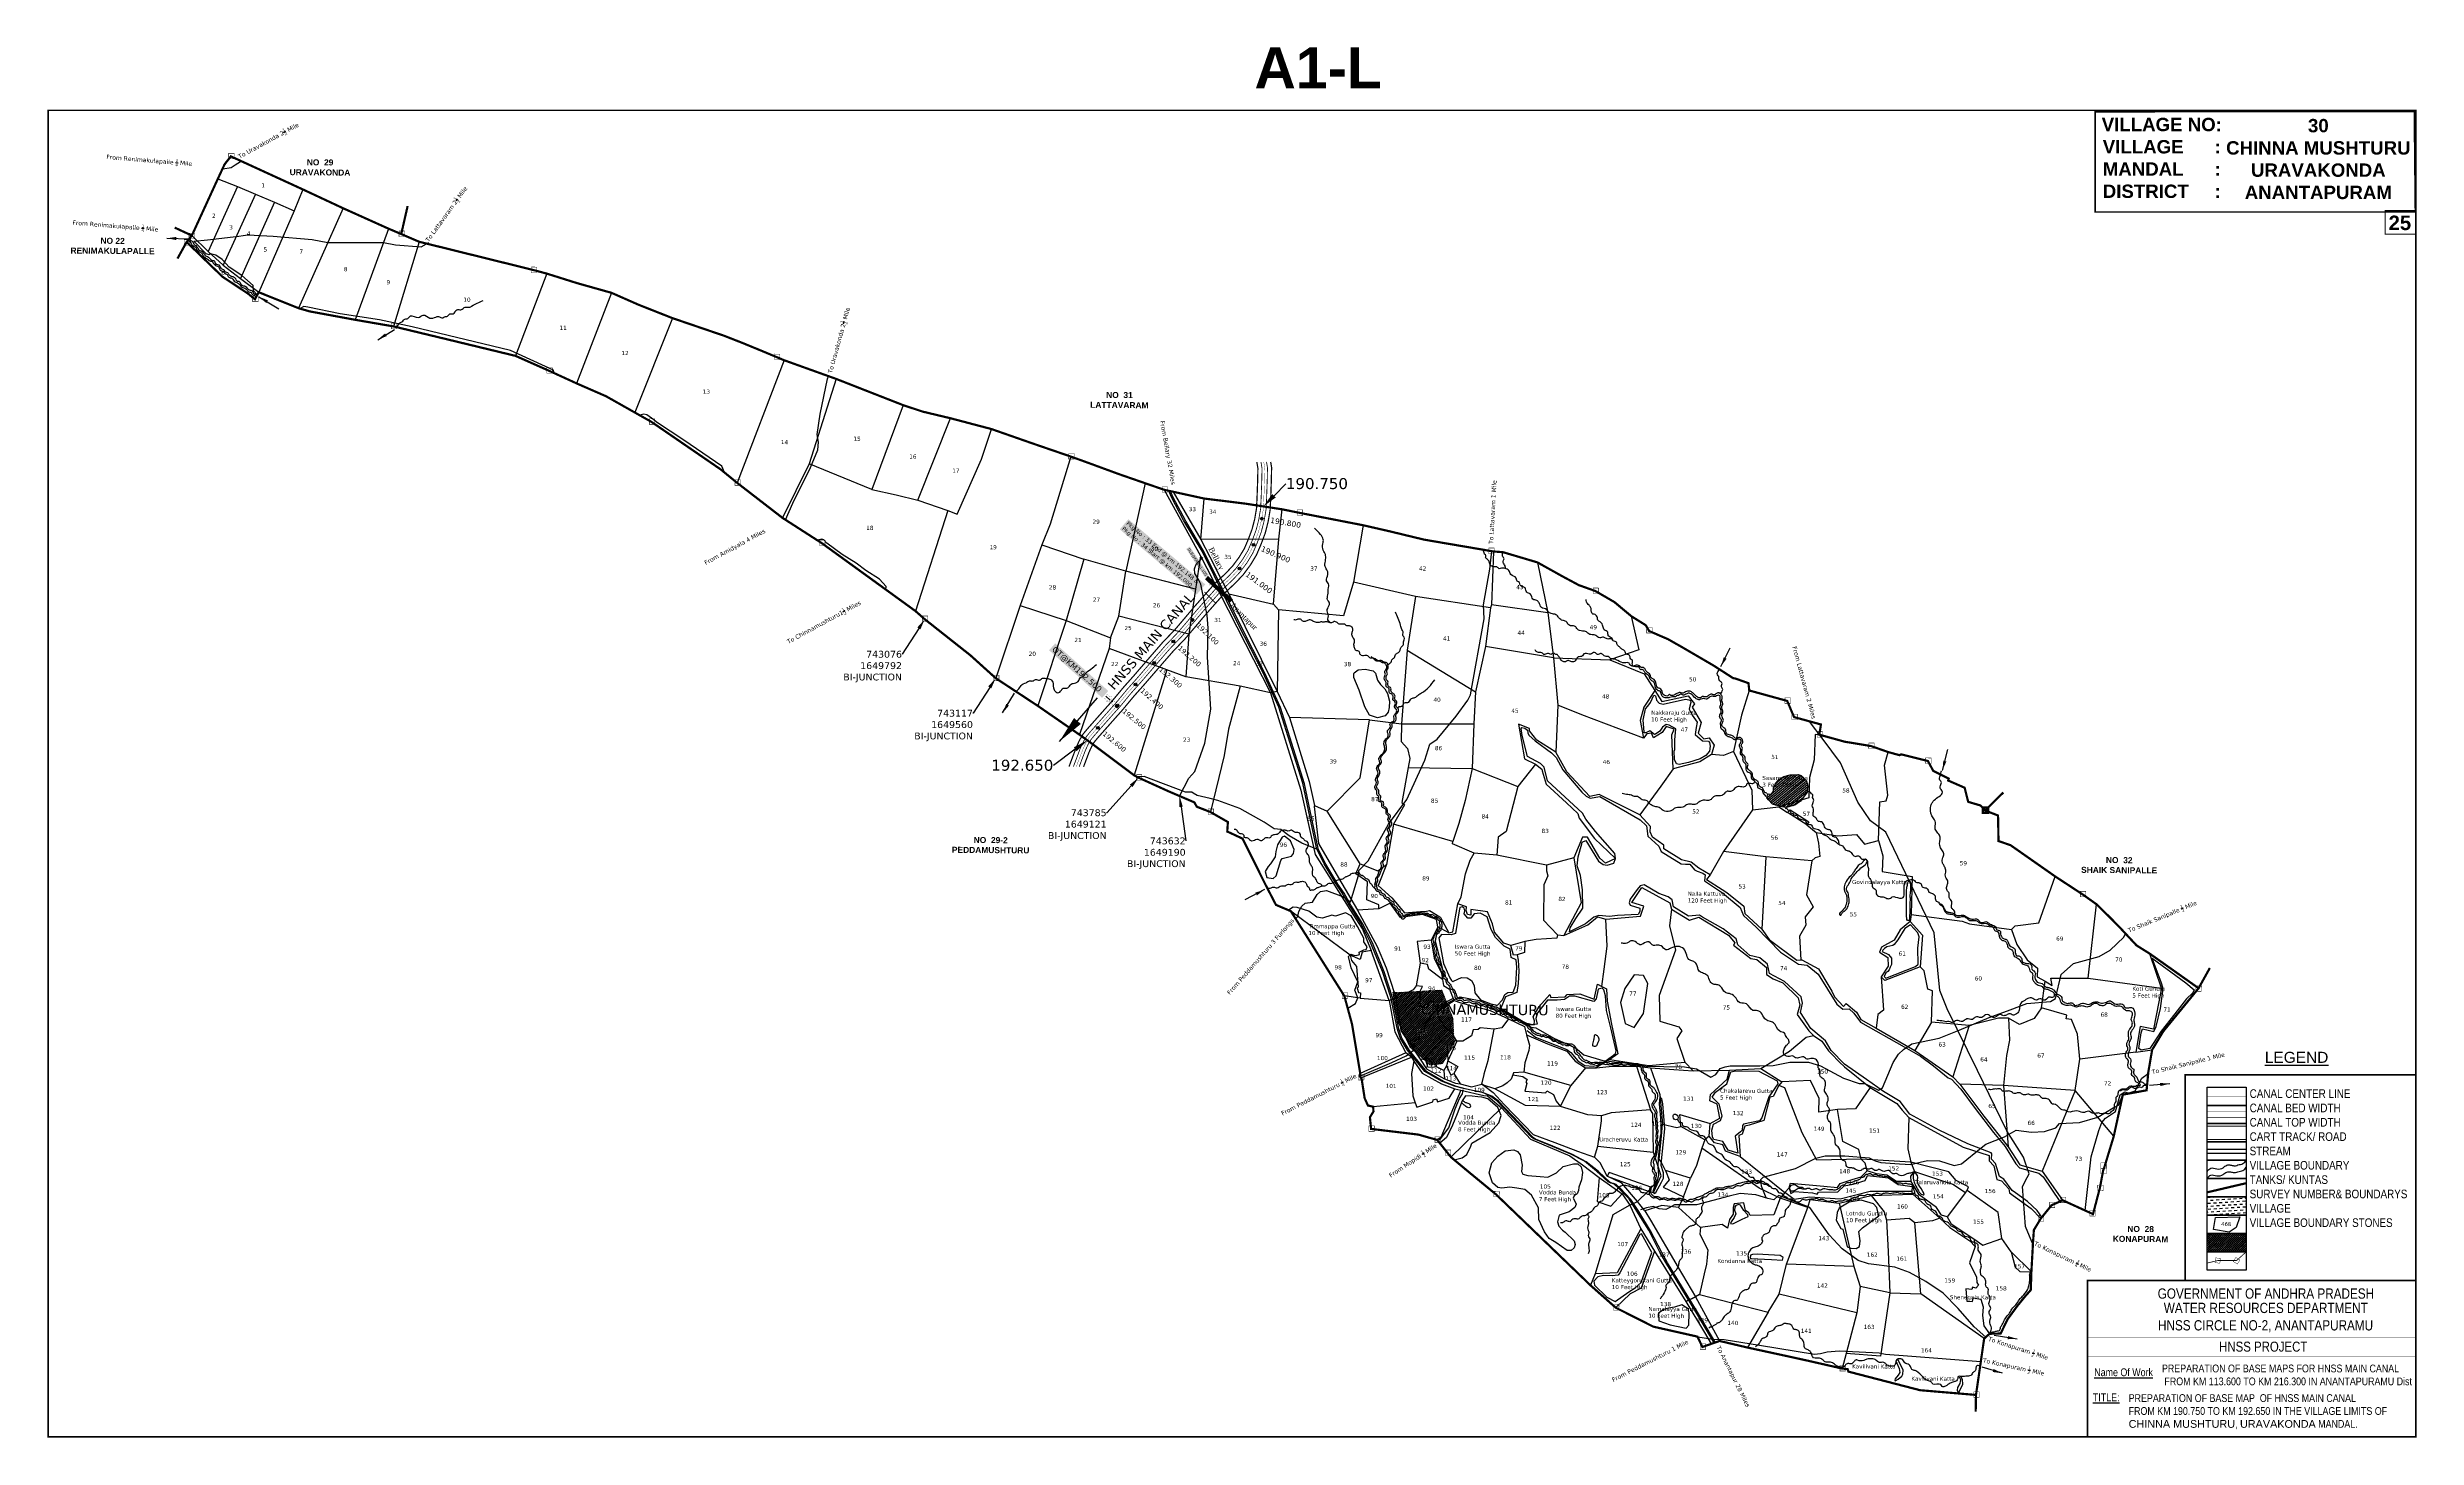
# Model space of a CAD drawing. Header units: inches. Extents: x 739649 to 748309, y 1646777 to 1651859.
import ezdxf
from ezdxf import colors
from ezdxf.entities.mleader import LeaderData, LeaderLine
from ezdxf.enums import TextEntityAlignment as Align
from ezdxf.math import Vec2, Vec3

# ---------------------------------------------------------------- set-up
doc = ezdxf.new("R2010")
doc.units = ezdxf.units.IN
doc.header["$MEASUREMENT"] = 0
doc.header["$PDMODE"] = 32
doc.header["$PDSIZE"] = 10
doc.linetypes.add('ACAD_ISO02W100', pattern=[15, 12, -3])
doc.linetypes.add('HIDDEN2', pattern=[0.1875, 0.125, -0.0625])
for name, color, linetype in [('CANAL1', 1, 'Continuous'), ('CSMark', 72, 'Continuous'), ('FRAME 025', 7, 'Continuous'), ('HILL', 223, 'Continuous'), ('PLOT', 7, 'Continuous'), ('PLOT NO', 7, 'Continuous'), ('ROADS', 6, 'Continuous'), ('stream', 4, 'Continuous'), ('STRUCTURE', 5, 'Continuous'), ('TABLE', 7, 'Continuous'), ('tank', 4, 'Continuous'), ('TANKS-STREAM', 4, 'Continuous'), ('TITLEBLOCK', 7, 'Continuous'), ('VILLAGE', 30, 'Continuous'), ('VILLAGE BOUNDRY', 5, 'Continuous'), ('VILLAGE STONES', 240, 'Continuous')]:
    doc.layers.add(name, color=color, linetype=linetype)
doc.styles.add('A', font='ARIAL_1.TTF')
doc.styles.add('ARIALN', font='ARIALN_1.TTF')
doc.styles.get("Standard").update_dxf_attribs({"font": 'verdana_0.ttf'})
doc.styles.add('style1', font='romantic_0.ttf')
doc.dimstyles.get("Standard").update_dxf_attribs({"dimtxt": 0.18, "dimasz": 35, "dimexe": 0.18, "dimexo": 0.0625, "dimgap": 0.09, "dimtad": 0, "dimtih": 1, "dimtoh": 1, "dimdec": 4, "dimzin": 0, "dimdsep": 46, "dimtxsty": 'Standard', "dimcen": 0.09, "dimadec": 0, "dimazin": 0, "dimtfac": 1, "dimtdec": 4, "dimtofl": 0, "dimtmove": 0, "dimatfit": 3, "dimfxl": 0, "dimtolj": 1, "dimtzin": 0, "dimarcsym": 0})

# ---------------------------------------------------------------- blocks, each defined once
blk = doc.blocks.new('DLB')
at = {"layer": 'STRUCTURE'}
h = blk.add_hatch(dxfattribs=at)
h.set_pattern_fill('DOTS', color=6, scale=20, angle=320.37224793, style=0)
h.paths.add_polyline_path([(769699.5, 1706950), (769699.5, 1706934), (769729.1, 1706934), (769732.1, 1706936), (769792.1, 1706936), (769795.1, 1706934), (769824.7, 1706934), (769824.7, 1706950), (769795.1, 1706950), (769792.1, 1706948), (769732.1, 1706948), (769729.1, 1706950)])
at = {"layer": 'STRUCTURE', "color": 6, "linetype": 'ACAD_ISO02W100', "ltscale": 0.5, "const_width": 0.5}
for points in [[(769699.5, 1706950), (769729.1, 1706950)], [(769699.5, 1706934), (769729.1, 1706934)], [(769795.1, 1706950), (769824.7, 1706950)], [(769795.1, 1706934), (769824.7, 1706934)]]:
    blk.add_lwpolyline(points, dxfattribs=at)
at = {"layer": 'STRUCTURE', "color": 6, "const_width": 0.628}
for points in [[(769726.1, 1706956), (769726.1, 1706952), (769732.1, 1706948), (769792.1, 1706948), (769798.1, 1706952), (769798.1, 1706956)], [(769726.1, 1706928), (769726.1, 1706932), (769732.1, 1706936), (769792.1, 1706936), (769798.1, 1706932), (769798.1, 1706928)], [(769732.1, 1706942), (769792.1, 1706942)]]:
    blk.add_lwpolyline(points, dxfattribs=at)
at = {"layer": 'STRUCTURE', "color": 6}
blk.add_lwpolyline([(769732.1, 1706936), (769792.1, 1706936)], dxfattribs=at)
blk.add_lwpolyline([(769732.1, 1706936), (769792.1, 1706936)], dxfattribs=at)
at = {"layer": 'STRUCTURE', "color": 0}
blk.add_circle((769762.1, 1706942), 1.8, dxfattribs=at)
for points in [[(769703.8, 1706942), (769726.7, 1706942)], [(769818.6, 1706942), (769795.7, 1706942)]]:
    blk.add_leader(points, dimstyle='Standard', override={"dimasz": 10, "dimgap": 0.09, "dimtad": 0}, dxfattribs=at)
blk = doc.blocks.new('OT')
at = {"layer": 'STRUCTURE', "color": 190}
for points, const_width in [([(769751.4, 1706595.8), (769729.4, 1706595.8)], 0.5), ([(769751.4, 1706579), (769729.4, 1706579)], 0.5), ([(769775.2, 1706601.8), (769775.2, 1706597.8), (769769.2, 1706593.8), (769761.8, 1706593.8), (769754.4, 1706593.8), (769748.4, 1706597.8), (769748.4, 1706601.8)], 0.5), ([(769748.4, 1706573), (769748.4, 1706577), (769754.4, 1706581), (769761.8, 1706581), (769761.8, 1706581), (769761.8, 1706581), (769769.2, 1706581), (769775.2, 1706577), (769775.2, 1706573)], 0.5), ([(769761.8, 1706593.8), (769761.8, 1706581)], 2.5)]:
    blk.add_lwpolyline(points, dxfattribs=dict(at, const_width=const_width))
at = {"layer": 'STRUCTURE', "color": 0}
blk.add_circle((769761.8, 1706587.4), 1.87, dxfattribs=at)
blk.add_leader([(769732.6, 1706587.4), (769753.8, 1706587.4)], dimstyle='Standard', override={"dimasz": 10, "dimgap": 0.09, "dimtad": 0}, dxfattribs=at)

msp = doc.modelspace()

# ---------------------------------------------------------------- hatches: boundary and pattern name
at = {"layer": 'tank'}
h = msp.add_hatch(dxfattribs=at)
h.set_pattern_fill('DASH', color=256, scale=85.053561, angle=3.54054, style=0)
h.set_pattern_definition([(3.5405362, (206245.284, 459664.446), (9.95484588, 11.26796005), [10.63169507, -10.63169507])])
h.paths.add_polyline_path([(747543.3, 1647656.7), (747686.1, 1647656.7), (747686.1, 1647589.7), (747543.3, 1647589.7)])
at = {"layer": 'TANKS-STREAM'}
h = msp.add_hatch(dxfattribs=at)
h.set_pattern_fill('ANSI31', color=256, scale=51.617176, angle=-5.4832, style=0)
h.set_pattern_definition([(39.51680494, (-25778.5685, -19991.367), (-4.105530252, 4.977431304), [])])
h.paths.add_polyline_path([(745937, 1649130.8), (745950.7, 1649129.6), (745958.1, 1649140.2), (745958.7, 1649152.8), (745963.9, 1649166.2), (745979.3, 1649183.9), (745995.9, 1649193.2), (746018.8, 1649199.8), (746048.1, 1649200.7), (746059.6, 1649197.8), (746078.7, 1649177.4), (746084.2, 1649157.8), (746081.7, 1649136.3), (746056.5, 1649103.5), (746035.7, 1649088.9), (746003.4, 1649080.7), (745983.6, 1649084.2), (745954.7, 1649092.6), (745939.6, 1649108.2), (745934.3, 1649115.7)])
at = {"layer": 'VILLAGE', "linetype": 'Continuous'}
h = msp.add_hatch(dxfattribs=at)
h.set_pattern_fill('SACNCR', color=256, scale=57.127627, angle=1.5303199, style=0)
h.paths.add_polyline_path([(744584.9, 1648404.1), (744746.2, 1648412.9), (744786.8, 1648309.3), (744791.3, 1648216), (744748.9, 1648143.7), (744702.6, 1648138.1), (744629, 1648204.1), (744582.6, 1648302.1), (744566.1, 1648405.3)])
h = msp.add_hatch(dxfattribs=at)
h.set_pattern_fill('SACNCR', color=256, scale=57.127627, angle=1.53032, style=0)
h.set_pattern_definition([(46.53031993, (206245.284, 459664.4456), (-3.88684878, 3.684574612), []), (46.53031993, (206249.07, 459664.5467), (-3.88684878, 3.684574612), [0, -5.355715033])])
h.paths.add_polyline_path([(747543.3, 1647522.8), (747686.1, 1647522.8), (747686.1, 1647455.8), (747543.3, 1647455.8)])

# ---------------------------------------------------------------- linework, layer by layer
at = {"color": 7, "linetype": 'Continuous', "lineweight": 0, "const_width": 0.628}
msp.add_lwpolyline([(743914.5, 1649912.9), (743911.8, 1649910), (743913.4, 1649903), (743956.9, 1649861.7), (743964, 1649860.5), (743966.7, 1649863.4)], dxfattribs=at)
at = {"color": 3}
for p in [(744087.5, 1650136.3), (744057.1, 1650040.7), (744005.9, 1649954.5), (743934.3, 1649881.8)]:
    msp.add_point(p, dxfattribs=at)
at = {"layer": 'CANAL1', "color": 1}
for points, const_width in [([(744069.6, 1650343.7), (744073.6, 1650319.7), (744072.6, 1650273.7), (744070.4, 1650212.9), (744068.6, 1650174.5), (744062.1, 1650136.2), (744052.5, 1650098.4), (744038.5, 1650060.8), (744023.8, 1650026.5), (744005, 1649995.4), (743981.4, 1649963.5), (743956.7, 1649937.3), (743918.3, 1649901), (743916.8, 1649899.5), (743912.8, 1649895.1), (743908.3, 1649890.4), (743900.2, 1649881), (743871.4, 1649848.6), (743840.7, 1649813.7), (743801.8, 1649767.5), (743769.3, 1649729.5), (743725.3, 1649683.7), (743681.3, 1649633.1), (743618.5, 1649560.3), (743582.2, 1649519.6), (743540.8, 1649469.7), (743519.8, 1649446.3), (743450.6, 1649368.1), (743434.8, 1649349), (743422.1, 1649327.6), (743410.5, 1649302.4), (743391.1, 1649251.2), (743383.3, 1649229.8)], 4.5), ([(744120.3, 1650343.9), (744123.7, 1650323.2), (744122.5, 1650272.3), (744120.4, 1650210.8), (744118.4, 1650169.1), (744111.1, 1650125.8), (744100.3, 1650083.4), (744084.9, 1650042.2), (744068.4, 1650003.7), (744046.6, 1649967.5), (744019.9, 1649931.4), (743992.1, 1649901.9), (743953.7, 1649865.7), (743953.4, 1649865.3), (743949.2, 1649860.9), (743945.4, 1649856.9), (743937.8, 1649848.1), (743908.9, 1649815.5), (743878.5, 1649781), (743839.9, 1649735.2), (743806.3, 1649695.9), (743762.3, 1649649.9), (743719.1, 1649600.3), (743656, 1649527.3), (743620.1, 1649487), (743578.7, 1649437.1), (743557.2, 1649413), (743488.6, 1649335.5), (743475.7, 1649320.1), (743466.4, 1649304.3), (743456.6, 1649283.1), (743438, 1649233.8), (743436.3, 1649229.2)], 4.5), ([(747686.1, 1647915.6), (747543.3, 1647915.6)], 3.5), ([(747686.1, 1647866.6), (747543.3, 1647866.6)], 3.5)]:
    msp.add_lwpolyline(points, dxfattribs=dict(at, const_width=const_width))
at = {"layer": 'CANAL1', "color": 5}
for points, const_width in [([(744084.8, 1650343.8), (744088.6, 1650320.7), (744087.6, 1650273.3), (744085.4, 1650212.3), (744083.5, 1650172.9), (744076.8, 1650133.1), (744066.8, 1650093.9), (744052.4, 1650055.2), (744037.2, 1650019.7), (744017.5, 1649987), (743993, 1649953.9), (743967.4, 1649926.7), (743929.1, 1649890.6), (743927.1, 1649888.8), (743882.7, 1649838.6), (743852, 1649803.9), (743813.3, 1649757.8), (743780.4, 1649719.5), (743736.4, 1649673.5), (743692.6, 1649623.2), (743629.7, 1649550.4), (743593.5, 1649509.8), (743557.2, 1649465.5), (743531, 1649436.3), (743462, 1649358.3), (743447.1, 1649340.4), (743435.4, 1649320.6), (743424.3, 1649296.6), (743405.2, 1649246), (743399.2, 1649229.6)], 3), ([(743420.4, 1649229.3), (743423.9, 1649239), (743442.8, 1649288.9), (743453.1, 1649311.3), (743463.5, 1649328.8), (743477.2, 1649345.3), (743546, 1649423), (743572.4, 1649452.5), (743608.7, 1649496.8), (743644.8, 1649537.2), (743707.8, 1649610.1), (743751.2, 1649660.1), (743795.2, 1649706), (743828.5, 1649744.9), (743867.2, 1649790.8), (743897.6, 1649825.4), (743941.5, 1649874.8), (743942.8, 1649876.1), (743981.5, 1649912.5), (744008.3, 1649941), (744034.2, 1649975.9), (744055, 1650010.5), (744071, 1650047.8), (744086, 1650087.9), (744096.4, 1650128.9), (744103.5, 1650170.7), (744105.4, 1650211.4), (744107.5, 1650272.7), (744108.7, 1650322.1), (744105.1, 1650343.9)], 3), ([(747686.1, 1647968.6), (747543.3, 1647968.6)], 1.4), ([(747686.1, 1647947.6), (747543.3, 1647947.6)], 1.4)]:
    msp.add_lwpolyline(points, dxfattribs=dict(at, const_width=const_width))
at = {"layer": 'CANAL1', "color": 1, "linetype": 'HIDDEN2', "ltscale": 100}
for points, const_width in [([(744094.9, 1650343.8), (744098.6, 1650321.4), (744097.5, 1650273), (744095.4, 1650211.8), (744093.5, 1650171.8), (744086.6, 1650131), (744076.4, 1650090.9), (744061.7, 1650051.5), (744046.1, 1650015.1), (744025.8, 1649981.4), (744000.6, 1649947.5), (743974.4, 1649919.6), (743936, 1649883.4), (743936, 1649883.4), (743935.1, 1649882.4), (743931, 1649878), (743926.9, 1649873.6), (743919, 1649864.5), (743890.2, 1649832), (743859.6, 1649797.4), (743820.9, 1649751.4), (743787.8, 1649712.7), (743743.8, 1649666.8), (743700.2, 1649616.7), (743637.3, 1649543.8), (743601.1, 1649503.3), (743559.8, 1649453.4), (743538.5, 1649429.6), (743469.6, 1649351.8), (743455.3, 1649334.6), (743444.2, 1649315.9), (743433.6, 1649292.8), (743414.5, 1649242.5), (743409.8, 1649229.5)], 1), ([(747543.3, 1648025), (747686.1, 1648025)], 1.4)]:
    msp.add_lwpolyline(points, dxfattribs=dict(at, const_width=const_width))
at = {"layer": 'CSMark', "color": 5, "const_width": 4.25}
msp.add_lwpolyline([(748306.5, 1651262.5), (748194.2, 1651262.5), (748194.2, 1651176.2), (748306.5, 1651176.2)], close=True, dxfattribs=at)
at = {"layer": 'CSMark', "color": 3, "const_width": 3}
msp.add_lwpolyline([(743878, 1649868.3), (743919.9, 1649826.6)], dxfattribs=at)
at = {"layer": 'CSMark', "color": 3}
for p in [(743833.9, 1649765.7), (743764.5, 1649687.2), (743694.6, 1649609.1), (743625.9, 1649529.9), (743557.9, 1649450.1), (743488.2, 1649371.7)]:
    msp.add_point(p, dxfattribs=at)
at = {"layer": 'FRAME 025', "lineweight": -3, "const_width": 0.894}
for points in [[(747105.8, 1647144.2), (748306.5, 1647144.2)], [(747105.8, 1647074.3), (748306.5, 1647074.3)], [(747105.8, 1646946), (748306.5, 1646946)]]:
    msp.add_lwpolyline(points, dxfattribs=at)
at = {"layer": 'HILL'}
for points in [[(744425.8, 1649573.2), (744439.8, 1649583.3), (744465.9, 1649585.8), (744494.3, 1649579.4), (744503.5, 1649571.2), (744510.6, 1649545.5), (744522.1, 1649530.3), (744537.9, 1649513.6), (744546.9, 1649497.6), (744554.6, 1649468.7), (744553.6, 1649446.3), (744550, 1649428.5), (744538.7, 1649415.5), (744511.3, 1649408.5), (744482.1, 1649417.8), (744464, 1649448.8), (744443.8, 1649508.9), (744424.7, 1649556.2), (744424, 1649570), (744425.8, 1649573.2)], [(745485.1, 1649356.8), (745482.4, 1649399.9), (745490.9, 1649441.6), (745498.4, 1649450.8), (745508.7, 1649463.9), (745521.2, 1649490.5), (745527.2, 1649488.1), (745530.6, 1649473.2), (745540.7, 1649462.1), (745555, 1649458.1), (745636.8, 1649475.8), (745648.7, 1649474), (745654.5, 1649472.1), (745656.4, 1649464.5), (745652.3, 1649451.4), (745650, 1649439.5), (745661.2, 1649417.5), (745679.8, 1649391.8), (745675.7, 1649372.9), (745672.5, 1649347.2), (745699, 1649323.9), (745720.1, 1649323.1), (745724.7, 1649317.5), (745727.4, 1649304.2), (745724.9, 1649285.9), (745711, 1649269.9), (745690.6, 1649258.5), (745647.2, 1649244.3), (745614, 1649237.7), (745603.5, 1649239.6), (745596.4, 1649255.3), (745595.3, 1649286.7), (745598.2, 1649292.1), (745597.4, 1649327.6), (745601.2, 1649367.9), (745577.3, 1649381.8), (745566.5, 1649383.7), (745552.1, 1649374.6), (745543.4, 1649359.4), (745527.4, 1649347.9), (745522.8, 1649347.8), (745506.4, 1649361.2), (745491.4, 1649353.9), (745485.4, 1649352.8), (745485.1, 1649356.8)], [(746939.7, 1647583.1), (746922.1, 1647607.6), (746886.6, 1647640.1), (746842.8, 1647671.8), (746831.1, 1647680.3), (746800.5, 1647722), (746784, 1647731.5), (746770.3, 1647779.2), (746755.5, 1647794.2), (746756.5, 1647814.2), (746753.4, 1647818.4), (746669.2, 1647850.6), (746563.5, 1647901.3), (746456.5, 1647959.7), (746421.2, 1648005.5), (746360.4, 1648041.8), (746298, 1648085.8), (746217.8, 1648142.3), (746168.7, 1648191.5), (746147.8, 1648226.8), (746095.3, 1648273), (746056.9, 1648331.3), (746064.1, 1648364.6), (746059.7, 1648388.7), (745998.7, 1648444.5), (745943.2, 1648473.1), (745936.1, 1648507.3), (745908.2, 1648530.8), (745872.1, 1648538.7), (745827.9, 1648577.7), (745822.3, 1648599.8), (745774.9, 1648636.8), (745698.9, 1648679.5), (745687.2, 1648686.2), (745647.7, 1648682.6), (745592.6, 1648716.6), (745588.4, 1648742.9), (745573.3, 1648754.1), (745539.4, 1648766), (745485.3, 1648797.3), (745471.5, 1648794.4), (745459.4, 1648780.5), (745434.7, 1648745.7), (745430.5, 1648732.3), (745434.8, 1648723.2), (745469.3, 1648712.5), (745470.2, 1648700), (745463.6, 1648688.9), (745388.5, 1648685), (745359.3, 1648681.4), (745319.6, 1648686.1), (745301, 1648679.8), (745270.9, 1648654.8), (745212.6, 1648626.4), (745215.5, 1648640.2), (745235.2, 1648674.3), (745261.6, 1648712.1), (745260.6, 1648779), (745252.9, 1648832), (745240.5, 1648866.8), (745244.3, 1648900.4), (745257.8, 1648947.5), (745259.4, 1648953), (745271.7, 1648959.5), (745319.2, 1648884.1), (745336.2, 1648871.6), (745350.5, 1648869.2), (745374.4, 1648876.6), (745380.7, 1648893.4), (745378.2, 1648911.6), (745307.4, 1648992.9), (745272.3, 1649037.9), (745260.4, 1649060), (745132.3, 1649178), (745120.2, 1649227.6), (745106.5, 1649240.6), (745059.1, 1649266.2), (745040, 1649343.4), (745036.3, 1649368.7), (745038.8, 1649372.7), (745048.9, 1649370.4), (745059.2, 1649363.2), (745060.3, 1649353), (745064, 1649344.6), (745086.7, 1649323.8), (745146.4, 1649279.8), (745164.1, 1649262.9), (745187.9, 1649217.9), (745258.1, 1649136.9), (745273.7, 1649122.1), (745288.2, 1649114), (745324, 1649120.6), (745470.4, 1649035.8), (745494.1, 1649013.7), (745499.4, 1648975.4), (745539.6, 1648938.9), (745547.2, 1648920), (745621.2, 1648874.9), (745636.1, 1648872.9), (745652.3, 1648873.2), (745669.5, 1648852.5), (745678.7, 1648847.3), (745700.1, 1648840.2), (745708, 1648834.4), (745705.7, 1648812.6), (745771.8, 1648767.8), (745835.9, 1648714.9), (745848.9, 1648685.9), (745895.4, 1648643.2), (745983.8, 1648551.6), (746050.2, 1648507.7), (746081.8, 1648504.4), (746122.1, 1648471.5), (746190.4, 1648361.1), (746211.8, 1648342.8), (746234.8, 1648344.7), (746252.3, 1648328.7), (746276.1, 1648295.8), (746436.1, 1648205.4), (746495.7, 1648171.8), (746543.4, 1648135.9), (746597.4, 1648091.7), (746608.7, 1648087.3), (746643.5, 1648050.4), (746695.5, 1647979.8), (746762.2, 1647892.4), (746804.6, 1647840.6), (746844.2, 1647777.6), (746857.7, 1647763.4), (746888, 1647754.7), (746928, 1647743.3), (746943.6, 1647730.5), (747004.4, 1647639.6)], [(744110.8, 1648864.7), (744099.7, 1648845.9), (744106.7, 1648824.5), (744129.5, 1648820.6), (744140.6, 1648830.2), (744157, 1648886.9), (744161.9, 1648893.5), (744196.8, 1648902.3), (744204.2, 1648912.4), (744205.7, 1648926.9), (744192.3, 1648958.1), (744170.2, 1648975.7), (744162, 1648972), (744145.2, 1648943.9), (744138.8, 1648919.9), (744137.1, 1648899.4), (744120.2, 1648875), (744110.8, 1648864.7)], [(744444.4, 1648542.4), (744444.3, 1648551.4), (744461, 1648559.9), (744468.8, 1648561.3), (744473.1, 1648570.8), (744461.4, 1648588.9), (744460.5, 1648602.8), (744437.7, 1648644.8), (744414.8, 1648684.9), (744393.3, 1648695.1), (744357.8, 1648682.8), (744343.8, 1648686.7), (744310.3, 1648676.2), (744289.3, 1648679), (744259.2, 1648701.4), (744216.5, 1648714.9), (744202.8, 1648716.4), (744184.9, 1648705.1)], [(744788.9, 1648444.9), (744817.4, 1648458.6), (744838.9, 1648457.3), (744854.1, 1648447.3), (744864, 1648429.1), (744867, 1648402.8), (744887.8, 1648377.7), (744925.2, 1648362.4), (744948.8, 1648357.1), (744967.1, 1648377.8), (744976.4, 1648396.7), (744987.5, 1648404), (745006.3, 1648404.9), (745016.8, 1648430.6), (745020.2, 1648497.1), (745017.6, 1648523.7), (744999.6, 1648531.5), (744995.3, 1648562.6), (744973.5, 1648573.6), (744942.2, 1648605.5), (744925.9, 1648633.8), (744911.8, 1648681.2), (744886.2, 1648693.5), (744864.3, 1648692.2), (744851.4, 1648676), (744841.3, 1648675.2), (744828, 1648691.3), (744830.1, 1648702.7), (744827.3, 1648711.8), (744820.3, 1648717.8), (744811.3, 1648714.8), (744809.8, 1648703.1), (744795.7, 1648619.3), (744779.7, 1648614.5), (744745.2, 1648615.9), (744734.4, 1648603.6), (744752.3, 1648509.9), (744774.7, 1648457.2), (744780.7, 1648447.6), (744786.2, 1648443.6), (744788.9, 1648444.9)], [(746368.8, 1648475.5), (746362.3, 1648462.4), (746369.5, 1648456.9), (746477.5, 1648498.6), (746487.3, 1648507.5), (746486.5, 1648566.5), (746490.8, 1648607.6), (746485.7, 1648621.6), (746459.2, 1648651.5), (746439, 1648637.9), (746413.3, 1648596), (746399.5, 1648579.8), (746394.9, 1648576.1), (746373, 1648571.3), (746364, 1648565.2), (746357.6, 1648559.2), (746356, 1648553.3), (746378.2, 1648542.4), (746389.7, 1648529.4), (746389.1, 1648506.1), (746385, 1648496.7), (746380.6, 1648487.2), (746376.6, 1648480.2), (746368.8, 1648475.5)], [(744401.8, 1648346.4), (744429.9, 1648363.8), (744438.7, 1648384.5), (744428.4, 1648412.7), (744438.3, 1648443.1), (744414.1, 1648493.7), (744404.9, 1648535.4), (744412.8, 1648544.1), (744424.5, 1648540.7), (744432.4, 1648539), (744444.4, 1648542.4)], [(745401.2, 1648356.5), (745416.6, 1648290.5), (745448.5, 1648275.9), (745483.6, 1648326.9), (745499.5, 1648436.8), (745483.1, 1648466.5), (745448.8, 1648468.5), (745414.7, 1648418.5), (745399.3, 1648367.1), (745401.2, 1648356.5)], [(747293.4, 1648199.2), (747301.9, 1648257.1), (747307.4, 1648271.7), (747348.5, 1648261.3), (747357.2, 1648280), (747372.8, 1648345.5), (747383, 1648418.4), (747375.7, 1648442.1), (747342.1, 1648529.2), (747465.4, 1648439.9), (747495.9, 1648413.5), (747490.9, 1648402.6), (747467.6, 1648380.3), (747425, 1648325.9), (747375.4, 1648262.7), (747346.2, 1648217.8), (747333.9, 1648199), (747301.7, 1648193.6), (747293.4, 1648199.2)], [(745058, 1648264.8), (745087.8, 1648241.1), (745203.3, 1648196), (745217.7, 1648184.9), (745242.8, 1648154.1), (745268.9, 1648137.3), (745299.2, 1648134.9), (745325.5, 1648141.2), (745373.1, 1648174.7), (745381.2, 1648180.4), (745382.8, 1648191.2), (745363.3, 1648274.7), (745348.4, 1648338.4), (745344, 1648391.7), (745338.1, 1648413.3), (745331.7, 1648420.1), (745317.1, 1648415.6), (745310.6, 1648381.3), (745301.5, 1648371.5), (745232.6, 1648390.5), (745212.6, 1648390.2), (745193.8, 1648378.9), (745167.5, 1648376.2), (745132.6, 1648375.6), (745095.7, 1648329.6), (745090.1, 1648309.4), (745094.1, 1648287.7), (745068.7, 1648284.7), (745055.3, 1648288)], [(745735.5, 1647875.5), (745733.2, 1647901.2), (745739.4, 1647922.5), (745764.3, 1647936), (745770.4, 1647952.6), (745760, 1647995.7), (745734.6, 1648021.1), (745746.3, 1648039.4), (745787.2, 1648070.7), (745802.7, 1648114.5), (745820.5, 1648117.3), (745904.9, 1648116.6), (745971.3, 1648081.2), (745974.6, 1648070.3), (745940.8, 1648022.3), (745915.3, 1647945.4), (745907.7, 1647934.7), (745848.6, 1647922.7), (745844.6, 1647918.2), (745843.3, 1647900.2), (745837.7, 1647894.8), (745818.7, 1647879.3), (745827.5, 1647817.2), (745792.4, 1647828.1), (745773.6, 1647859.4), (745740.5, 1647867), (745735.5, 1647875.5)], [(744791.4, 1647792), (744820.7, 1647799.1), (744837.9, 1647812.3), (744851.5, 1647842.7), (744855.4, 1647853.6), (744922.8, 1647892.3), (744954.7, 1647927.8), (744963.4, 1647954.7), (744950.7, 1647983.2), (744913.9, 1648015.1), (744892.4, 1648021.1), (744877.7, 1648022.6), (744856.8, 1648024.9), (744832.5, 1648026.4), (744820.1, 1648007.4), (744801.5, 1647960.3), (744785, 1647918.5), (744763.5, 1647873.9), (744738, 1647853.6)], [(745121.2, 1647528.9), (745100.1, 1647573.7), (745099.5, 1647616.4), (745074.1, 1647663.6), (745049, 1647683.7), (745020.6, 1647688.2), (744994, 1647692.4), (744964.8, 1647688.5), (744950.6, 1647690.7), (744930.6, 1647708.4), (744919, 1647745.3), (744928.7, 1647781.8), (744950.2, 1647806.1), (744976.9, 1647824.6), (745008.7, 1647829), (745022.7, 1647823.3), (745032.2, 1647810.9), (745039.1, 1647772.3), (745036.9, 1647749.9), (745041.6, 1647740.3), (745059.8, 1647734.9), (745105.7, 1647730.8), (745134, 1647728.3), (745165.6, 1647744.8), (745189.7, 1647767.6), (745226.9, 1647778.2), (745243.3, 1647778.1), (745255.3, 1647766.5), (745259.8, 1647746), (745256.7, 1647719), (745247.1, 1647692), (745245.4, 1647680.3), (745240.1, 1647668.3), (745229.1, 1647660.4), (745226.3, 1647652.6), (745234.2, 1647636.8), (745236.8, 1647629.6), (745231.9, 1647618.1), (745211.2, 1647602.6), (745174.3, 1647589.7), (745169.2, 1647565.1), (745173.9, 1647549.7), (745187.5, 1647535), (745196.5, 1647527.9)], [(745801.3, 1647559.6), (745809.5, 1647557.8), (745843.4, 1647574.8), (745865.3, 1647585.7), (745864.4, 1647591.7), (745850.2, 1647607), (745837.7, 1647626.9), (745831.2, 1647628.6), (745820.8, 1647625.7), (745817.3, 1647619.6), (745815.7, 1647608.4), (745821.1, 1647595), (745814.6, 1647581.5), (745803.6, 1647565.6), (745801.3, 1647559.6)], [(746228, 1647473.8), (746240.4, 1647468.8), (746260.7, 1647467.6), (746272.6, 1647475.2), (746275.1, 1647496.5), (746270.1, 1647529.9), (746283.2, 1647544.2), (746342.8, 1647587.4), (746335.7, 1647617.5), (746323.3, 1647630.9), (746278.2, 1647645.1), (746234.6, 1647637.6), (746198.2, 1647615.1), (746191.3, 1647599.9), (746189.9, 1647588.7), (746187.8, 1647571.9), (746205, 1647541.6), (746211.2, 1647538.4), (746228, 1647473.8)], [(745196.5, 1647527.9), (745229.6, 1647495.8), (745232.9, 1647482.2), (745229.6, 1647470.1), (745219.1, 1647460.2), (745203.9, 1647460.8), (745162.5, 1647490.6), (745138.2, 1647505.1), (745121.2, 1647528.9)], [(745302, 1647348.6), (745304.1, 1647334.3), (745349.4, 1647290.6), (745379.8, 1647274.2), (745429.8, 1647309.4), (745453.1, 1647324.3), (745474.5, 1647344.4), (745513.1, 1647454.1), (745475.5, 1647521.5), (745470, 1647519.5), (745433.3, 1647449.1), (745396.1, 1647379.2), (745390.1, 1647370.8), (745368.2, 1647368.5), (745336.3, 1647369.7), (745316.7, 1647365), (745302, 1647348.6)], [(745538.9, 1647203.3), (745580.3, 1647189.1), (745639.3, 1647177.1), (745648.6, 1647188.3), (745649.8, 1647233.3), (745646.9, 1647248.1), (745622.9, 1647262.6), (745596.1, 1647253.5), (745575, 1647250.2), (745557.5, 1647245.1), (745538.3, 1647231.6), (745538.9, 1647203.3)]]:
    msp.add_lwpolyline(points, dxfattribs=at)
at = {"layer": 'PLOT'}
for points in [[(740343.4, 1651350.9), (740236.5, 1651112.7)], [(740271.7, 1651378.8), (740343.4, 1651350.9), (740409.9, 1651323.2), (740478.9, 1651293.4), (740551, 1651261.5)], [(740409.9, 1651323.2), (740290.7, 1651063.5)], [(740582.7, 1651339.8), (740551, 1651261.5), (740421.1, 1650964.1)], [(740478.9, 1651293.4), (740354.5, 1651014.3)], [(740730.1, 1651270.9), (740566, 1650906)], [(740176.6, 1651171.3), (740236.5, 1651112.7), (740290.7, 1651063.5), (740354.5, 1651014.3), (740421.1, 1650964.1)], [(740896, 1651196.3), (740773.7, 1650863.3)], [(741007.2, 1651148.7), (740914.1, 1650839.1)], [(741473.7, 1651032.3), (741359.5, 1650731.5)], [(741710.5, 1650962), (741583.1, 1650630.8)], [(741933.2, 1650869.5), (741796.4, 1650524.1)], [(742341.7, 1650715.5), (742170.1, 1650267.1)], [(742532.4, 1650647), (742433.2, 1650337.1), (742335.6, 1650139.2)], [(742776.5, 1650551.4), (742661.8, 1650243.1), (742433.2, 1650337.1)], [(742661.8, 1650243.1), (742751.3, 1650222.8), (742830, 1650203.6), (742949.3, 1650503.5)], [(742939.8, 1650166), (742974.1, 1650152.6), (743063.2, 1650353.6), (743099.6, 1650463.9)], [(743390, 1650363.2), (743314.4, 1650116.5), (743284.1, 1650040.7), (743204.6, 1649819.3), (743115.2, 1649553.1)], [(742830, 1650203.6), (742939.8, 1650166), (742821.8, 1649798.5)], [(743661, 1650266), (743591.3, 1649944.6), (743437.1, 1649988.1), (743373, 1649764.1), (743268.9, 1649451.9)], [(743731.5, 1650241.7), (743863.6, 1650000.3), (743934, 1649862.8), (744119.1, 1649499.6), (744230.3, 1649144.2), (744282.4, 1648908.6), (744347.5, 1648806), (744410, 1648707.7), (744455.6, 1648635.2), (744487.4, 1648557.7), (744454.5, 1648551.2), (744447.4, 1648525.1), (744411.4, 1648540.8), (744193.9, 1648701.3)], [(743763.9, 1650234.7), (743864.5, 1650060.7), (743897.8, 1649996.4), (743945.4, 1649903.5), (743967.2, 1649861.4), (744130.9, 1649823.1), (744149.8, 1650061.7), (744162.5, 1650170.4)], [(744149.8, 1650061.7), (743864.5, 1650060.7), (743877.4, 1650209.8)], [(744458, 1650112.3), (744422.5, 1649903.7), (744386.6, 1649781.3), (744148.8, 1649803.5)], [(743284.1, 1650040.7), (743437.1, 1649988.1)], [(743534.6, 1649700.5), (743564.6, 1649779.6), (743591.3, 1649944.6)], [(743863.6, 1650000.3), (743846, 1649878.3), (743591.3, 1649944.6)], [(744934.4, 1650016.4), (744927.7, 1649821.2), (744923.7, 1649809.7), (744649.3, 1649852.1), (744422.5, 1649903.7)], [(745095.1, 1649976.5), (745132.9, 1649792.1), (744927.7, 1649821.2)], [(743846, 1649878.3), (743821.1, 1649713.6), (743564.6, 1649779.6)], [(743967.2, 1649861.4), (744144.4, 1649505)], [(744649.3, 1649852.1), (744619.2, 1649655.3), (744598.3, 1649386.2)], [(743204.6, 1649819.3), (743373, 1649764.1), (743534.6, 1649700.5), (743530.3, 1649661.6), (743421.2, 1649346.7)], [(744130.9, 1649823.1), (744148.8, 1649803.5), (744144.4, 1649505), (744119.1, 1649499.6)], [(744923.7, 1649809.7), (744905.8, 1649669.1), (744869.4, 1649502.9), (744862.8, 1649386.5), (744857, 1649223.2), (744831.6, 1649105.6), (744807.8, 1649021.3), (744786.7, 1648956.6), (744568.9, 1649019), (744543.2, 1648871.7), (744512.9, 1648795.3), (744563.1, 1648750.1), (744609.6, 1648695.7), (744667.7, 1648700.1), (744689.4, 1648701.6), (744700.4, 1648703.2), (744738.8, 1648680.1), (744741, 1648677.6), (744771, 1648622.5), (744786.1, 1648625.2), (744804.6, 1648728.1), (744816.2, 1648753.5), (744832.3, 1648837.3), (744849.1, 1648888.3), (744863.9, 1648913.6), (744784.3, 1648947), (744786.7, 1648956.6)], [(745132.9, 1649792.1), (745154.5, 1649627), (744905.8, 1649669.1)], [(745438.4, 1649779.9), (745466.5, 1649656.2), (745359.7, 1649620.7)], [(743821.1, 1649713.6), (743810.5, 1649558.1), (743740.4, 1649584), (743530.3, 1649661.6)], [(744619.2, 1649655.3), (744869.4, 1649502.9)], [(745154.5, 1649627), (745359.7, 1649620.7), (745485.2, 1649568.4), (745524.7, 1649507.5), (745550.4, 1649468), (745646.8, 1649488.5), (745670, 1649459.4), (745661.1, 1649447.1), (745693.9, 1649391.4), (745682.4, 1649352.1), (745703.9, 1649331.7), (745722.6, 1649335.1), (745742, 1649307.8), (745732, 1649274.1), (745688.6, 1649247.8), (745591.2, 1649221.3), (745546.5, 1649157.8), (745470.2, 1649053.8), (745321.1, 1649128.4), (745287.1, 1649121.1), (745203.4, 1649210.4), (745162.1, 1649282.8), (745093.2, 1649326.4), (745066.8, 1649360.7), (745066, 1649368.8), (745025.6, 1649385), (745047.9, 1649258.6), (745087.8, 1649238.8), (745111.8, 1649220.5), (745112.7, 1649214), (745126.9, 1649166.2), (745201.6, 1649096.8), (745242.6, 1649058.6), (745247.7, 1649041.6), (745304.4, 1648967.3), (745380.7, 1648893.4), (745344.3, 1648877.3), (745323.7, 1648895.7), (745278.8, 1648971.4), (745259.6, 1648971.6), (745227.9, 1648896.2), (745129.1, 1648869.9), (744947.3, 1648905.9), (744863.9, 1648913.6)], [(745154.5, 1649627), (745169.5, 1649454.1), (745162.1, 1649282.8)], [(743740.4, 1649584), (743620.8, 1649198.3)], [(744119.1, 1649499.6), (744008.2, 1649523.9), (743810.5, 1649558.1)], [(744008.2, 1649523.9), (743966.2, 1649366.7), (743950.4, 1649270.7), (743899.9, 1649063.9)], [(744144.4, 1649505), (744189.5, 1649409.9), (744261.5, 1649175.2), (744280.5, 1649087.8), (744279.7, 1649084.6), (744295.4, 1648949.1), (744367.8, 1648823.2), (744437.9, 1648705.2), (744510, 1648572.1), (744542.7, 1648494.7), (744573.1, 1648399.9), (744578.3, 1648381.7), (744553.8, 1648374.2), (744487.4, 1648557.7)], [(745524.7, 1649507.5), (745484.9, 1649447.4), (745471.2, 1649398.6), (745483, 1649334), (745257.9, 1649419.4), (745169.5, 1649454.1)], [(745869.7, 1649508.2), (745841.7, 1649417.7), (745812.2, 1649285.4), (745776, 1649271), (745732, 1649274.1)], [(744280.5, 1649087.8), (744326.4, 1649067.3), (744447.6, 1649188.5), (744481.9, 1649400.5), (744189.5, 1649409.9)], [(744481.9, 1649400.5), (744598.3, 1649386.2), (744597, 1649321.1), (744620.7, 1649295.5), (744628.9, 1649259.5), (744623, 1649227.1), (744599.7, 1649099.2), (744609.8, 1649090.1), (744568.9, 1649019)], [(744598.3, 1649386.2), (744862.8, 1649386.5)], [(745591.2, 1649221.3), (745586.1, 1649345.5), (745594.6, 1649367.3), (745566.1, 1649376.9), (745551.3, 1649355), (745519.1, 1649335.2), (745512.8, 1649352.5), (745494.8, 1649349.3), (745483, 1649334)], [(746125.8, 1649346.6), (746110.6, 1649346.9), (746106.8, 1649254), (746090.3, 1649190.5), (746087, 1649116), (745978.3, 1649082.6)], [(745812.2, 1649285.4), (745878.7, 1649143.5), (745881.2, 1649071.5), (745776, 1648919.5), (745727, 1648834.3), (745684.9, 1648858.1), (745657.3, 1648880.7), (745621.4, 1648889.5), (745557.3, 1648929), (745557, 1648942.4), (745515.8, 1648971.8), (745507.4, 1648990.9), (745508.4, 1649010.9), (745470.2, 1649053.8)], [(746114.3, 1648989.4), (746193.8, 1648976.8), (746261.7, 1648981.7), (746290.6, 1648946.1), (746341.6, 1648959.9), (746346.9, 1649101.1), (746369.6, 1649105.2), (746376.4, 1649125.6), (746364.3, 1649234.8), (746377.6, 1649283)], [(744623, 1649227.1), (744857, 1649223.2), (745024.3, 1649156.7)], [(745087.8, 1649238.8), (745024.3, 1649156.7), (744980.8, 1648993.2), (744951.3, 1648971.8), (744947.3, 1648905.9)], [(745881.2, 1649071.5), (745978.3, 1649082.6), (746009.6, 1649062.5), (746019.4, 1649071.8), (746087, 1649027.6), (746080.2, 1649017.3), (746009.6, 1649062.5)], [(744516.1, 1648710.1), (744515.7, 1648724.2), (744471.5, 1648742.8), (744474.4, 1648809.2), (744432.1, 1648837.8), (744447.5, 1648874.4), (744326.4, 1649067.3)], [(746080.2, 1649017.3), (746114.3, 1648989.4), (746122.9, 1648950.2), (746127.4, 1648901.4), (746110.3, 1648895.9), (746098.6, 1648885.9), (745930, 1648900.5), (745776, 1648919.5)], [(745930, 1648900.5), (745915.8, 1648635.2)], [(746341.6, 1648959.9), (746357.9, 1648904.2), (746355.7, 1648846.6), (746464.8, 1648827.6), (746461.8, 1648688.7), (746458.3, 1648663.3), (746421.8, 1648632.8), (746398.8, 1648595.3), (746353.3, 1648569.5), (746345.5, 1648551.2), (746375.9, 1648532), (746377.5, 1648499.9), (746351.4, 1648460.9)], [(744447.5, 1648874.4), (744512, 1648848.5), (744543.2, 1648871.7)], [(745129.1, 1648869.9), (745128.6, 1648848.4), (745133.8, 1648830), (745118.9, 1648797.6), (745118, 1648668.3), (745168.8, 1648614.6), (745191.3, 1648613)], [(745227.9, 1648896.2), (745255.8, 1648731.8), (745191.3, 1648613), (745280.1, 1648651), (745315.1, 1648680.2), (745345.8, 1648672.1), (745472, 1648683.5), (745484.1, 1648719.4), (745440.3, 1648733.5), (745477.4, 1648788.3), (745578.9, 1648731.5), (745585.2, 1648708.8), (745651.8, 1648668), (745684.8, 1648679.2), (745794.3, 1648613.4), (745817, 1648586.1), (745812.6, 1648577.2), (745874.9, 1648528.5), (745897.1, 1648524.9), (745932.9, 1648495.3), (745933.3, 1648469.7), (745957.1, 1648453.9), (745992.3, 1648439.1), (746048.8, 1648384.8), (746054.9, 1648357.7), (746044.9, 1648324), (746087.4, 1648263.3), (746104.6, 1648247.2)], [(745727, 1648834.3), (745713.6, 1648816.7), (745770.9, 1648780.4), (745787.6, 1648769.1), (745849.4, 1648719.7), (745854.1, 1648692.6), (745915.8, 1648635.2), (745942.9, 1648598.3), (746043.9, 1648521.9), (746058.3, 1648523.5), (746061.3, 1648523), (746123, 1648490.4), (746160.7, 1648426.8), (746171.7, 1648408.9), (746180.8, 1648388.7), (746213.7, 1648352.3), (746223.8, 1648363.4), (746262.3, 1648332), (746277.8, 1648305), (746333.1, 1648273.5), (746475.1, 1648192.3), (746613.9, 1648095.4), (746639.2, 1648069.3), (746726.9, 1647952.4), (746816.2, 1647839.9), (746858.4, 1647774.2), (746940.7, 1647750.3), (747015.2, 1647644.5)], [(746098.6, 1648885.9), (746078.6, 1648760.7), (746102.8, 1648716.8), (746074.4, 1648680.3), (746076.7, 1648650.5), (746053.5, 1648609.5), (746058.3, 1648523.5)], [(746461.8, 1648688.7), (746647.9, 1648664.3), (746674.6, 1648655.2), (746828.2, 1648634.2), (746841.7, 1648648.3), (746928.2, 1648659.2), (746987.9, 1648828.4)], [(744771, 1648622.5), (744730.8, 1648644.5), (744726.6, 1648670.4), (744674.8, 1648689.6), (744595.1, 1648677.7), (744556.9, 1648730.3), (744516.1, 1648710.1), (744437.9, 1648705.2)], [(745168.8, 1648614.6), (745165.9, 1648602.1), (745090.6, 1648597.7), (745049.2, 1648590.7), (744998.3, 1648575.8), (744972.3, 1648584.5), (744938.4, 1648624), (744931.6, 1648655.5), (744912.8, 1648699.4), (744851.4, 1648707.5), (744851.8, 1648687), (744839.2, 1648689), (744835.4, 1648703.3), (744836.6, 1648717.6), (744804.6, 1648728.1)], [(747109.1, 1648456), (747138.7, 1648726.8)], [(744730.8, 1648644.5), (744706.7, 1648595.1), (744655.6, 1648590.6), (744666.6, 1648511.7), (744652, 1648427.9), (744641.1, 1648413.3), (744578.3, 1648381.7)], [(744730.8, 1648644.5), (744721.8, 1648591.8), (744749.4, 1648485), (744748, 1648451.2)], [(745021.6, 1648541.5), (745025.3, 1648522.5), (745027.9, 1648483.2), (745025.5, 1648437.2), (745020, 1648404.1), (744979, 1648388.3), (744961.7, 1648346.7), (745030.5, 1648305.6), (745051.4, 1648293.6), (745082.9, 1648285.2), (745084.7, 1648301), (745079.4, 1648315.5), (745101.9, 1648352.6), (745140.2, 1648397.2), (745144.3, 1648385.8), (745196.6, 1648388.1), (745203.6, 1648396.2), (745250.8, 1648399), (745302.7, 1648379.2), (745315.1, 1648434), (745331.3, 1648426.1), (745339.6, 1648489.9), (745350.4, 1648572.9), (745345.8, 1648672.1)], [(745585.2, 1648708.8), (745578.4, 1648647.6), (745600.1, 1648558.4), (745540.5, 1648393.6), (745542.2, 1648299.1), (745612, 1648279.1), (745622.9, 1648264.1), (745605.2, 1648236.1), (745633.8, 1648148.9)], [(746458.3, 1648663.3), (746502.9, 1648613.6), (746494.1, 1648498.1)], [(744706.7, 1648595.1), (744717.5, 1648529.9), (744744.2, 1648475), (744748, 1648451.2), (744698.1, 1648489), (744693.6, 1648506.3), (744666.6, 1648511.7)], [(745049.2, 1648590.7), (745048.2, 1648549.7), (745021.6, 1648541.5), (745007.7, 1648540.8), (744998.3, 1648575.8)], [(746828.2, 1648634.2), (746847.2, 1648579.5), (746885.5, 1648523), (746923.2, 1648492.9), (746921.9, 1648460.9), (746951, 1648445.3)], [(744411.4, 1648540.8), (744415.2, 1648520.4), (744433.6, 1648499.5), (744439.9, 1648423.9), (744435.9, 1648419.4), (744441.5, 1648403.5), (744448.6, 1648403.4), (744447.4, 1648383.3), (744389.5, 1648391.4)], [(746817.4, 1648309.9), (746780.7, 1648310.4), (746673.8, 1648283.7), (746536.3, 1648295.4), (746539.5, 1648410.6), (746522.8, 1648416.6), (746508.9, 1648483), (746494.1, 1648498.1), (746365.4, 1648447.7), (746351.4, 1648460.9), (746360.8, 1648339.8), (746339.6, 1648324.1), (746333.1, 1648273.5)], [(747202.1, 1647878.3), (747060.9, 1648045.5), (747077.9, 1648160.4), (747069, 1648251.6), (747047.7, 1648305.2), (747027.7, 1648307.6), (747031, 1648321.7), (746938.4, 1648348), (746951, 1648445.3), (746977.2, 1648429.8), (746971.8, 1648456.8), (747109.1, 1648456), (747376.3, 1648420.2), (747333.8, 1648545.9)], [(744447.4, 1648383.3), (744553.8, 1648374.2)], [(744578.3, 1648381.7), (744596.5, 1648264.7), (744666.8, 1648160.1), (744689.6, 1648125.1), (744755.8, 1648088.1), (744795.7, 1648072.7), (744812.5, 1648069.9), (744854.8, 1648058.7), (744891.6, 1648069.3), (744900.9, 1648103.8), (744900.1, 1648107), (744915.8, 1648155.9), (744937.7, 1648269.4), (744886.6, 1648274.6), (744878.9, 1648268.7), (744860.3, 1648267.5), (744854.7, 1648245.3), (744822.2, 1648225.5), (744801.3, 1648225.5), (744797.4, 1648232.5), (744775.2, 1648267), (744768.7, 1648263.7), (744751.4, 1648291), (744732.2, 1648317.8), (744730.9, 1648337.1), (744761.4, 1648356.2), (744791, 1648374.8), (744787.8, 1648381.7)], [(744675.6, 1648426.5), (744652, 1648427.9)], [(744748, 1648451.2), (744751.6, 1648429), (744774.1, 1648415.7), (744787.8, 1648381.7), (744723.9, 1648350.1), (744715.3, 1648367.5), (744704.1, 1648376.3), (744690.1, 1648349.2), (744667.1, 1648353.1), (744665.4, 1648406.1), (744675.6, 1648426.5)], [(745331.3, 1648426.1), (745348.2, 1648417), (745350.3, 1648372.9), (745366.7, 1648288.5), (745389.4, 1648179.6), (745360.2, 1648159.6), (745308.6, 1648129.1)], [(747376.3, 1648420.2), (747347.8, 1648269.9), (747298.2, 1648279.3), (747283.4, 1648185.6), (747342.4, 1648194.3)], [(744553.8, 1648374.2), (744574.1, 1648260.1), (744614.5, 1648182.9), (744447.7, 1648107.3)], [(744791, 1648374.8), (744815.5, 1648366.7), (744900.6, 1648344.5), (744923, 1648338.7), (744989.2, 1648307.8), (745048.6, 1648280), (745055.9, 1648249.6), (745132.1, 1648215.9), (745202.8, 1648189.8), (745233.4, 1648152.8), (745270.6, 1648128.9), (745310.8, 1648129.1), (745368.8, 1648134.4), (745407.5, 1648134.2), (745457.7, 1648134.9), (745508.7, 1648128.3), (745593.8, 1648122.8), (745664.2, 1648118.1), (745796.9, 1648120.5), (745911.4, 1648126.4), (746016.7, 1648189.9), (746078, 1648241), (746104.6, 1648247.2), (746135.1, 1648226.5), (746158.9, 1648190.6), (746169.4, 1648180.5), (746199.1, 1648149.6), (746217.4, 1648131.7), (746311.8, 1648056.5), (746409.3, 1647998.6), (746429.1, 1647973.4), (746452.6, 1647946.6), (746651.8, 1647838.7), (746746.4, 1647807.7), (746746.8, 1647789.1), (746763.8, 1647770.7), (746775.2, 1647720.1), (746792.3, 1647715), (746819.1, 1647685.7), (746820.5, 1647671.8)], [(744989.2, 1648307.8), (744964.9, 1648275), (744937.7, 1648269.4)], [(746536.3, 1648295.4), (746475.1, 1648192.3)], [(746938.4, 1648348), (746911.7, 1648309.4), (746857.4, 1648286.6), (746817.4, 1648309.9), (746821, 1648229.3), (746810.4, 1648174.3), (746798.9, 1648063.5)], [(744801.3, 1648225.5), (744767.5, 1648153.9), (744762.6, 1648136.2), (744753, 1648119.1), (744726.2, 1648131.9), (744711.3, 1648129.7), (744694.5, 1648131.2), (744687.1, 1648157.7), (744666.8, 1648160.1)], [(744797.4, 1648232.5), (744782.3, 1648213), (744765.7, 1648211.1), (744767.5, 1648153.9)], [(745055.9, 1648249.6), (745066.7, 1648211.9), (745064, 1648192.5), (745048.9, 1648146.3), (745046.1, 1648112.2), (745007.7, 1648110.7), (745005.8, 1648103.3), (744999.8, 1648087), (744984.4, 1648074.2), (744969.2, 1648062.9), (744940.2, 1648051.7)], [(746673.8, 1648283.7), (746613.9, 1648095.4)], [(744450.2, 1648091.8), (744635.4, 1648167.2), (744614.5, 1648182.9)], [(744644, 1648152.8), (744634.8, 1648108.1), (744639.3, 1648026.8), (744648.4, 1648000.2), (744494.9, 1647986.4)], [(744635.4, 1648167.2), (744644, 1648152.8), (744673.8, 1648109.6), (744744.1, 1648070.1), (744793.8, 1648051.6), (744815.7, 1648047.1), (744899.6, 1648027.9), (744912.3, 1648026.2), (744964.2, 1647982.7), (745069.9, 1647867.5), (745213.5, 1647807.2), (745260.4, 1647773.8), (745321.6, 1647727.8), (745404.7, 1647667.6), (745433.7, 1647626.5), (745461.4, 1647639.6), (745404.3, 1647707.5), (745350.8, 1647732), (745500.4, 1647678.2)], [(744687.1, 1648157.7), (744687.1, 1648167.8), (744693.9, 1648165.5), (744709.1, 1648144.2), (744721.9, 1648149.5), (744726.2, 1648131.9)], [(744753, 1648119.1), (744755.8, 1648088.1)], [(744762.6, 1648136.2), (744778.7, 1648101.8), (744790.3, 1648108)], [(744767.5, 1648153.9), (744804.5, 1648133.1), (744790.3, 1648108), (744812.5, 1648069.9)], [(745270.6, 1648128.9), (745216.9, 1648064.1), (745046.1, 1648112.2)], [(745457.7, 1648134.9), (745508.4, 1647975.6), (745364.5, 1647964.2), (745330.1, 1647952.6)], [(745360.2, 1648159.6), (745502.3, 1648137.5), (745633.8, 1648148.9), (745664.2, 1648118.1)], [(745508.7, 1648128.3), (745542.9, 1648030.9), (745552.6, 1647922.7), (745605.4, 1647910.4), (745619.7, 1647914.6), (745616.5, 1647958.5), (745726.4, 1647925.3), (745762.6, 1647945.1), (745752.1, 1647995.4), (745725.2, 1648007.8), (745727.9, 1648031.5), (745789.3, 1648086.7), (745796.9, 1648120.5)], [(745911.4, 1648126.4), (745989.3, 1648077.4)], [(747283.4, 1648185.6), (747077.9, 1648160.4)], [(744648.4, 1648000.2), (744654.5, 1647984.4), (744713.4, 1648004.4), (744713.9, 1648011.3), (744726.6, 1648014.9), (744730.6, 1648004), (744773.1, 1648017.7), (744793.8, 1648051.6)], [(744815.7, 1648047.1), (744742.1, 1647874.2), (744729, 1647865)], [(745629.6, 1647657.1), (745610.7, 1647618.1), (745550.4, 1647625), (745488, 1647605.8), (745461.4, 1647639.6), (745500.4, 1647678.2), (745513.6, 1647691.3), (745357.3, 1647746.5), (745350.8, 1647732), (745324.4, 1647780.7), (745303.6, 1647802.3), (745316.4, 1647841.8), (745329.6, 1647934.3), (745330.1, 1647952.6), (745279.7, 1647956.3), (745179.4, 1647986.8), (745051.7, 1647990.4), (744940.2, 1648051.7), (744897.9, 1648064.8), (744891.6, 1648069.3), (744897.9, 1648064.8), (744933, 1648038.3), (744974, 1647994), (745047.4, 1647918.5), (745079.3, 1647885.2), (745158.7, 1647856.1), (745241.5, 1647824.2), (745303.6, 1647802.3)], [(745005.8, 1648103.3), (745042.4, 1648096.5), (745057.4, 1648086.4), (745053.4, 1648077.6), (745056.8, 1648071.6), (745049.7, 1648043.3), (745126.6, 1648037.6), (745130.3, 1648044.5), (745154.2, 1648030.8), (745163.6, 1648006.2), (745179.4, 1647986.8), (745216.9, 1648064.1)], [(746901, 1647382.8), (746827.2, 1647455.9), (746792.9, 1647504.1), (746779.4, 1647599.5), (746666.2, 1647679.8), (746671.3, 1647693), (746625.7, 1647716.2), (746599.1, 1647747.8), (746460.1, 1647784), (746278.7, 1647794.3), (746117.1, 1647791), (746063.2, 1647891.4), (745999.5, 1648055.7), (745977.7, 1648064), (745956.5, 1648024.3), (745945.1, 1648021.4), (745922.8, 1647936), (745869.7, 1647919), (745853.5, 1647915.3), (745843.4, 1647885.9), (745832.1, 1647880.9), (745836, 1647805), (745999.8, 1647673.4), (746015.5, 1647690.2), (746021, 1647707), (746142.9, 1647695.9), (746191.8, 1647690.9), (746201.8, 1647705.2), (746246, 1647719.8), (746278.5, 1647730.6), (746300.5, 1647751.8), (746292.8, 1647780.6), (746278.7, 1647794.3), (746270.1, 1647829.6), (746211.7, 1647859.9), (746192.6, 1647976.5), (746123.8, 1647966.9), (746125, 1648016.4), (746094, 1648082.7), (745989.3, 1648077.4), (745977.7, 1648064)], [(746311.8, 1648056.5), (746257.6, 1647979.3), (746192.6, 1647976.5)], [(747060.9, 1648045.5), (746798.9, 1648063.5), (746639.2, 1648069.3)], [(746798.9, 1648063.5), (746816.2, 1647839.9)], [(747060.9, 1648045.5), (746940.7, 1647750.3)], [(744964.2, 1647982.7), (744779.1, 1647802.3)], [(745316.4, 1647841.8), (745460.5, 1647825.9), (745519.6, 1647820.6), (745516.7, 1647961.5), (745508.4, 1647975.6)], [(746452.6, 1647946.6), (746449.3, 1647832.5), (746460.1, 1647784), (746473.5, 1647749.8), (746572.2, 1647716.5), (746613.9, 1647703.5), (746660.4, 1647673), (746666.2, 1647679.8)], [(745707, 1647865.2), (745696.8, 1647834.4), (745676.5, 1647771.1), (745655.3, 1647724.7), (745563.9, 1647752.7), (745548.4, 1647783.1), (745540.5, 1647794.3), (745548.4, 1647878.7), (745552.6, 1647922.7)], [(745723.7, 1647879.2), (745707, 1647865.2), (745619.7, 1647914.6)], [(745836, 1647805), (745783.1, 1647824.1), (745773.2, 1647847.6), (745742.2, 1647853.9), (745723.7, 1647879.2), (745726.4, 1647925.3)], [(745500.4, 1647678.2), (745519.4, 1647672.4), (745547.3, 1647734.3), (745519.6, 1647820.6)], [(745939.2, 1647235.5), (745978.5, 1647300.9), (746005.9, 1647410.3), (746063.1, 1647563.4), (746083.7, 1647618.1), (745982.7, 1647652), (745906, 1647688.5), (745696.8, 1647834.4)], [(745321.6, 1647727.8), (745313.4, 1647640), (745363.2, 1647622.9), (745404.7, 1647667.6)], [(745563.9, 1647752.7), (745576.4, 1647718.7), (745554.4, 1647692.2), (745629.6, 1647657.1), (745655.3, 1647724.7)], [(746015.5, 1647690.2), (746022.1, 1647668.6), (746035.6, 1647676.9), (746101.3, 1647671.8), (746118.1, 1647667.3), (746123.3, 1647674.6), (746193.3, 1647675.4), (746217.1, 1647697.2), (746249.5, 1647703.7), (746293.5, 1647717.3), (746302.2, 1647735), (746378.3, 1647725.9), (746414, 1647702.2), (746464.7, 1647695.1), (746464.5, 1647676.3), (746311.7, 1647676.3), (746201.9, 1647648.7), (746090.9, 1647655.8), (746033.5, 1647646.8), (745999.8, 1647673.4)], [(746461.1, 1647712.9), (746408.5, 1647713), (746372.4, 1647736.2), (746334.9, 1647740.5), (746300.5, 1647751.8)], [(746660.4, 1647673), (746593.7, 1647583.6), (746572, 1647589.4), (746554.3, 1647618.6), (746491.3, 1647664.9), (746461.1, 1647712.9), (746459.9, 1647732.6), (746473.5, 1647749.8)], [(745433.7, 1647626.5), (745370.8, 1647591.3), (745306.2, 1647375.6), (745289.3, 1647333.5)], [(745433.7, 1647626.5), (745473.1, 1647540.1), (745523.8, 1647458.6), (745638.2, 1647274.4), (745706.1, 1647160.9), (745730.9, 1647119.5)], [(745488, 1647605.8), (745509.2, 1647572), (745610.2, 1647398.2), (745672.6, 1647291.3), (745638.2, 1647274.4)], [(745610.7, 1647618.1), (745691.4, 1647544.8), (745689.6, 1647520), (745718.1, 1647463.4), (745715.9, 1647435.1), (745713.1, 1647410.8), (745704.6, 1647374.9), (745687.3, 1647299.8), (745672.6, 1647291.3)], [(745999.8, 1647673.4), (745982.7, 1647652), (745959.3, 1647591.3), (745873.3, 1647588.6), (745868.6, 1647598.9), (745855.8, 1647606.7), (745849.5, 1647634.5), (745814.9, 1647631.3), (745810.3, 1647617.7), (745811.2, 1647593.5), (745797.3, 1647573.7), (745790.1, 1647543), (745771, 1647555.3), (745691.4, 1647544.8)], [(746083.7, 1647618.1), (746092.4, 1647647.4), (746198.2, 1647634.4), (746251.4, 1647402.5), (746005.9, 1647410.3)], [(746198.2, 1647634.4), (746315.7, 1647662.3), (746468.2, 1647666.4), (746464.5, 1647676.3)], [(746315.7, 1647662.3), (746363, 1647602.7), (746371.4, 1647571.7), (746377.2, 1647457.4), (746384, 1647306.5), (746274.8, 1647328.6)], [(746468.2, 1647666.4), (746566.3, 1647578.6), (746539.1, 1647569.8), (746475.4, 1647561.7)], [(746820.5, 1647671.8), (746900.3, 1647614.2), (746935.5, 1647577.8)], [(745473.1, 1647540.1), (745387.2, 1647379.2), (745306.2, 1647375.6)], [(746384, 1647306.5), (746496.4, 1647302.1), (746475.4, 1647561.7), (746454.4, 1647578.2), (746371.4, 1647571.7)], [(746566.3, 1647578.6), (746602.3, 1647545.1), (746676.4, 1647495.6), (746695.3, 1647475.1), (746674.5, 1647416.1), (746700.3, 1647363.7), (746701.3, 1647343.8), (746708.1, 1647334.6), (746698.1, 1647322.7), (746685.4, 1647326.6), (746683.2, 1647318.4), (746661.8, 1647320.1), (746664.8, 1647275.8), (746685.8, 1647274.3), (746687.8, 1647287.6), (746715.9, 1647282.3), (746725.1, 1647254.9), (746721.7, 1647223.6), (746727.4, 1647185.7), (746748, 1647156.3)], [(746593.7, 1647583.6), (746607.7, 1647558.2), (746690.8, 1647503.2), (746695.3, 1647475.1)], [(745523.8, 1647458.6), (745474.5, 1647323.5), (745434.5, 1647301.8), (745381.4, 1647251.9)], [(746690.8, 1647503.2), (746723.5, 1647480.5), (746792.9, 1647504.1)], [(746827.2, 1647455.9), (746841.2, 1647400), (746858.7, 1647384.1), (746901, 1647382.7)], [(746251.4, 1647402.5), (746274.8, 1647328.6), (746263.3, 1647232.6), (745978.5, 1647300.9)], [(745638.2, 1647274.4), (745672.6, 1647291.3), (745761.3, 1647130.1)], [(745687.3, 1647299.8), (745805.8, 1647269.5), (745939.2, 1647235.5), (745863.7, 1647105.9)], [(746384, 1647306.5), (746349.9, 1647074.5), (746223.4, 1647084.3)], [(746728.3, 1647138.5), (746496.4, 1647302.1)], [(746263.3, 1647232.6), (746223.4, 1647084.3), (746209.4, 1647029.2)]]:
    msp.add_lwpolyline(points, dxfattribs=at)
at = {"layer": 'PLOT NO'}
for points in [[(747543.3, 1648058.5), (747686.1, 1648058.5), (747686.1, 1647991.5), (747543.3, 1647991.5)], [(747543.3, 1647991.5), (747686.1, 1647991.5), (747686.1, 1647924.6), (747543.3, 1647924.6)], [(747543.3, 1647924.6), (747686.1, 1647924.6), (747686.1, 1647857.6), (747543.3, 1647857.6)], [(747543.3, 1647857.6), (747686.1, 1647857.6), (747686.1, 1647790.6), (747543.3, 1647790.6)], [(747543.3, 1647790.6), (747686.1, 1647790.6), (747686.1, 1647723.7), (747543.3, 1647723.7)], [(747543.3, 1647723.7), (747686.1, 1647723.7), (747686.1, 1647656.7), (747543.3, 1647656.7)], [(747543.3, 1647656.7), (747686.1, 1647656.7), (747686.1, 1647589.7), (747543.3, 1647589.7)], [(747543.3, 1647589.7), (747686.1, 1647589.7), (747686.1, 1647522.8), (747543.3, 1647522.8)], [(747543.3, 1647522.8), (747686.1, 1647522.8), (747686.1, 1647455.8), (747543.3, 1647455.8)], [(747543.3, 1647455.8), (747686.1, 1647455.8), (747686.1, 1647388.8), (747543.3, 1647388.8)]]:
    msp.add_lwpolyline(points, close=True, dxfattribs=at)
at = {"layer": 'PLOT NO', "color": 6}
for points in [[(747543.3, 1647831.1), (747686.1, 1647831.1)], [(747543.3, 1647817.1), (747686.1, 1647817.1)]]:
    msp.add_lwpolyline(points, dxfattribs=at)
at = {"layer": 'PLOT NO'}
msp.add_lwpolyline([(747567.2, 1647537.7), (747574.6, 1647581.9), (747662.7, 1647583.8), (747650, 1647545.1), (747623.4, 1647527.4), (747567.2, 1647537.7)], dxfattribs=at)
at = {"layer": 'PLOT NO', "color": 4}
for points in [[(747543.3, 1647749.2), (747556.4, 1647761.8), (747579.4, 1647759.2), (747601.8, 1647763.4), (747608.4, 1647768.7), (747623.5, 1647773.9), (747635.4, 1647771.9), (747647.2, 1647770.7), (747656, 1647773.5), (747674.5, 1647778.5), (747686.1, 1647790.6)], [(747543.3, 1647724.1), (747556.4, 1647736.7), (747579.4, 1647734.1), (747601.8, 1647738.3), (747608.4, 1647743.7), (747623.5, 1647748.8), (747635.4, 1647746.9), (747647.2, 1647745.6), (747656, 1647748.5), (747674.5, 1647753.4), (747686.1, 1647765.6)]]:
    msp.add_spline(points, degree=3, dxfattribs=at)
at = {"layer": 'ROADS'}
for points in [[(740289.9, 1651415.6), (740320.2, 1651419.7), (740334.6, 1651430.1), (740354.1, 1651441.5)], [(740415.9, 1650954.4), (740402.4, 1650968.9), (740400.7, 1650988.2), (740359.6, 1651025.8), (740313.2, 1651055.4), (740287.2, 1651083.2), (740264.6, 1651100), (740245.3, 1651104.7), (740239.9, 1651100.7), (740229.5, 1651104), (740184.5, 1651150.4), (740233.8, 1651155.9), (740348, 1651169.6), (740364.2, 1651171.6), (740381.1, 1651173.6), (740474.2, 1651169.1), (740616.1, 1651156.3), (740673.9, 1651146), (740877.6, 1651146.1), (740920.8, 1651137.5), (741014.8, 1651130.1), (741043.1, 1651146.5)], [(741500.5, 1650668.6), (741498.6, 1650679.1), (741341.1, 1650750.8), (740981.7, 1650837.6), (740863.2, 1650862.8), (740719, 1650884.7), (740600.8, 1650909), (740585.9, 1650912), (740572.7, 1650904.6)], [(742346.2, 1650132.4), (742374, 1650192.5), (742438.7, 1650323.7), (742464.9, 1650387.4), (742466.8, 1650415.9), (742462.2, 1650443.8), (742473.9, 1650517.8), (742499.8, 1650647.8), (742503.3, 1650657.4)], [(742123.3, 1650305.2), (742113.4, 1650328.1), (741975.3, 1650423.3), (741875.4, 1650488.8), (741865.7, 1650497), (741839.3, 1650516.1), (741828.4, 1650518.9), (741813.9, 1650514.2), (741813.9, 1650514.2)], [(745740.9, 1647123), (745678.1, 1647230.6), (745564.5, 1647417.4), (745543.3, 1647454.5), (745502.7, 1647534.6), (745459.3, 1647604.5), (745430.3, 1647649.3), (745390.7, 1647690), (745376.2, 1647703.1), (745366.4, 1647707.2), (745363.8, 1647707.1), (745353.6, 1647712), (745311.6, 1647751.4), (745267.2, 1647786.8), (745217, 1647813.1), (745136.1, 1647846.9), (745082.3, 1647868.9), (745074.4, 1647874.1), (744971, 1647982.6), (744946.6, 1648008.2), (744921.9, 1648026.2), (744892.1, 1648039.2), (744858.2, 1648046.1), (744825.1, 1648052.9), (744792.5, 1648061.5), (744745.3, 1648080), (744684.3, 1648115.8), (744621, 1648193.7), (744593.3, 1648238.6), (744582.2, 1648273.1), (744559.4, 1648387.3), (744529.2, 1648480.9), (744485.5, 1648586.6), (744449.7, 1648657.4), (744407, 1648724.5), (744381.8, 1648768.8), (744359.6, 1648801.7), (744315.5, 1648874), (744288.5, 1648927.5), (744267.8, 1649023.7), (744237.2, 1649168.9), (744197, 1649296.1), (744149.7, 1649447.1), (744092.9, 1649572.3), (744002.9, 1649748.7), (743869.6, 1650017.6), (743803.3, 1650128.6), (743756.6, 1650217.1), (743748.1, 1650238.1)], [(745747.4, 1647121.6), (745684.6, 1647229.2), (745571, 1647416), (745549.8, 1647453.1), (745509.2, 1647533.2), (745465.8, 1647603.1), (745436.7, 1647647.8), (745397.2, 1647688.6), (745382.7, 1647701.7), (745372.9, 1647705.8), (745370.3, 1647705.7), (745360.1, 1647710.6), (745318.1, 1647750), (745273.7, 1647785.4), (745223.5, 1647811.7), (745142.6, 1647845.5), (745088.8, 1647867.5), (745080.9, 1647872.6), (744977.5, 1647981.2), (744953, 1648006.8), (744928.4, 1648024.8), (744898.6, 1648037.7), (744864.7, 1648044.7), (744831.6, 1648051.5), (744799, 1648060), (744751.8, 1648078.5), (744690.8, 1648114.4), (744627.5, 1648192.3), (744599.8, 1648237.1), (744588.7, 1648271.7), (744565.9, 1648385.9), (744535.7, 1648479.5), (744492, 1648585.2), (744456.2, 1648656), (744413.5, 1648723.1), (744388.3, 1648767.4), (744366.1, 1648800.3), (744322, 1648872.6), (744295, 1648926.1), (744274.3, 1649022.3), (744243.7, 1649167.4), (744203.5, 1649294.7), (744156.2, 1649445.6), (744099.3, 1649570.9), (744009.4, 1649747.3), (743876.1, 1650016.2), (743809.8, 1650127.2), (743763.1, 1650215.7), (743754.6, 1650236.7)], [(742713.7, 1649876.9), (742714.2, 1649888.6), (742690, 1649915.7), (742640, 1649947.1), (742605.4, 1649973.7), (742554.2, 1650005.4), (742497.9, 1650046.8), (742486.7, 1650059.1), (742479, 1650061.2), (742463.2, 1650057.2)], [(743787.1, 1649122.3), (743820.6, 1649187.6), (743842.9, 1649211.6), (743879.5, 1649315.1), (743901.6, 1649440.1), (743893.9, 1649554.1), (743888.8, 1649629.9), (743892, 1649736.2), (743887.7, 1649784), (743880.1, 1649824.6), (743865.1, 1649896.8), (743853.6, 1649918.4), (743842.5, 1649935.5), (743842.2, 1649953.2), (743848.4, 1649969.7), (743871.8, 1649994.7)], [(744211.5, 1648673.5), (744220.1, 1648682), (744222.9, 1648700), (744233.6, 1648719.7), (744246.2, 1648731.1), (744272.7, 1648734.4), (744290, 1648762.3), (744302.5, 1648772.9), (744324.6, 1648777), (744386.5, 1648754.3), (744412.1, 1648735), (744441.4, 1648831.6), (744442.3, 1648849.7), (744477.2, 1648885.6), (744550.6, 1649019.5), (744617.8, 1649109.6), (744683.3, 1649253), (744702, 1649312.1), (744728.4, 1649330.6), (744798, 1649414.2), (744841.4, 1649472.7), (744851.2, 1649491.9), (744900.6, 1649769.9), (744898.7, 1649821), (744921.4, 1649951.8), (744928.5, 1650017.4)], [(746906.7, 1647483.6), (746879.5, 1647549.1), (746868.7, 1647695), (746885.5, 1647727.4), (746892.6, 1647741), (746872, 1647802.6), (746811.7, 1647898.3), (746703.7, 1648118.4), (746592.6, 1648344.9), (746566.3, 1648411.1), (746545.7, 1648622.1), (746368.6, 1648989.9), (746313.2, 1649031.2), (746266.9, 1649099.7), (746202.9, 1649243.8), (746140.4, 1649329.3), (746090.2, 1649395.3)], [(744291.3, 1648926.3), (744234.5, 1648950.3), (744187.5, 1648976.2), (744157.1, 1648999.8), (744133, 1649002.7), (744096.5, 1649026.6), (744007, 1649076.5), (743926.7, 1649106.1), (743899.6, 1649112.7), (743851.7, 1649124.4), (743837.1, 1649133), (743832.3, 1649135.9), (743809.2, 1649136.5), (743657.4, 1649193.7), (743631.8, 1649192.3)], [(746292.5, 1648071.9), (746342, 1648047), (746357.2, 1648054.9), (746395.3, 1648148.6), (746415, 1648178), (746433.6, 1648195.2), (746464.3, 1648216.7), (746563.8, 1648237.6), (746637.2, 1648266.1), (746746.1, 1648312.6), (746823.8, 1648341.1), (746884.1, 1648363.2), (746971.2, 1648371.5), (746989.1, 1648381.8), (747009.6, 1648470.1), (747055.3, 1648510.6), (747149.1, 1648536.2), (747189.4, 1648558.8), (747238.7, 1648606.3), (747245.3, 1648619.2)], [(744445.9, 1648097.9), (744562.7, 1648147.7), (744615.6, 1648172.2), (744641, 1648192.2), (744645.8, 1648229.3), (744661.4, 1648234), (744663.3, 1648258.7), (744681.5, 1648262.2), (744683.7, 1648284.1), (744703.8, 1648313.1), (744726.2, 1648345.7), (744755.3, 1648360.1), (744792.2, 1648379), (744812.8, 1648387.7), (744882.9, 1648374.7), (744931.1, 1648354.5), (744945.7, 1648352.1), (745014.5, 1648311.9), (745047.4, 1648292.6), (745072.7, 1648277.8), (745089.5, 1648274.9), (745155.3, 1648237.5), (745235.1, 1648202), (745264.9, 1648176.7), (745334.4, 1648155.3), (745376.8, 1648150.4), (745416.5, 1648148.5), (745491.9, 1648134.6), (745557.3, 1648134), (745632.8, 1648131.9), (745676.4, 1648125.2), (745729.1, 1648094.8), (745747.6, 1648104.7), (745763.4, 1648126.2), (745781.4, 1648132.7), (745800.4, 1648135.6), (745908.3, 1648136.4), (745957.4, 1648136.8), (746018.3, 1648148.8), (746086.2, 1648149.4), (746130, 1648136.5), (746214.7, 1648090.6), (746271, 1648071), (746292.5, 1648071.9)], [(744737.9, 1647863.6), (744772, 1647909.8), (744795, 1647978.5), (744809.9, 1648016.5), (744821.2, 1648033.1), (744823.3, 1648047.8)], [(745931.2, 1647653.5), (745914, 1647696.1), (745911.5, 1647719.9), (745921, 1647729.5), (746039.2, 1647761), (746113.4, 1647797.8), (746147.1, 1647806.5), (746219.4, 1647807.1), (746307.8, 1647800), (746330.3, 1647788.3), (746350.4, 1647782), (746418.3, 1647777.5), (746460.4, 1647774.8), (746494.9, 1647783.2), (746521.1, 1647789.7), (746565.3, 1647789.2), (746619.3, 1647771.3), (746645, 1647777.1), (746717.5, 1647835.7), (746735, 1647849.8), (746802.9, 1647876.9), (746845.7, 1647900.6), (746901.4, 1647893), (746948.5, 1647896.3), (746990.8, 1647909.3), (747004.3, 1647924.8), (747077.4, 1647929.3), (747143.4, 1647947.8), (747200.4, 1647982.4), (747219.7, 1647992), (747235.2, 1648030.5), (747280.5, 1648044.4), (747304.7, 1648091), (747328, 1648108)], [(747097.9, 1647606.8), (747119.3, 1647803.5), (747147.4, 1647899), (747159.1, 1647929.2), (747172.5, 1647944.1), (747208.8, 1647968.5), (747225.7, 1648030.4), (747242.1, 1648041.4), (747250.2, 1648038.7), (747255.6, 1648036.7)], [(746734, 1647143.6), (746691.5, 1647181.6), (746632.9, 1647249.3), (746578.4, 1647304.4), (746514.8, 1647347.6), (746455.2, 1647380), (746401.7, 1647399.9), (746306.1, 1647412.1), (746267.8, 1647424.2), (746209.7, 1647467), (746161.8, 1647518.1), (746091.7, 1647617.6), (745994.1, 1647655.3), (745977, 1647661.3), (745960, 1647646.3), (745937.9, 1647651.5), (745894, 1647664.7), (745836, 1647668.7), (745796, 1647659.2), (745677.4, 1647627.4), (745596.4, 1647627.4), (745576.6, 1647617.3), (745564.5, 1647611.1), (745539.8, 1647613.6), (745519.4, 1647621.9), (745494.4, 1647616.9), (745471.8, 1647609.8)], [(746716.1, 1647054.1), (746448, 1647075.1), (746368, 1647080.4), (746344, 1647084.9), (746198.3, 1647092.9), (746154.2, 1647089.2), (746130.6, 1647083.3), (746108.3, 1647080), (745907, 1647113), (745778.5, 1647134), (745737.1, 1647135.3), (745681.3, 1647143.8)]]:
    msp.add_lwpolyline(points, dxfattribs=at)
at = {"layer": 'STRUCTURE', "color": 5}
for points, const_width in [([(739651.2, 1651628.8), (748306.5, 1651628.8), (748306.5, 1646779.4), (739651.2, 1646779.4)], 5.36), ([(748300.8, 1651625.2), (747133.8, 1651623.8), (747133.8, 1651257.5), (748304.5, 1651257.4)], 5.82), ([(747463.3, 1648103.1), (748306.5, 1648103.1), (748306.5, 1647351.2), (747463.3, 1647351.2)], 5.38), ([(747106, 1647351.2), (748306.5, 1647351.2), (748306.5, 1646779.4), (747106, 1646779.4)], 5.36)]:
    msp.add_lwpolyline(points, close=True, dxfattribs=dict(at, const_width=const_width))
at = {"layer": 'STRUCTURE', "color": 0}
for p in [(743931, 1649878), (743559.8, 1649453.4), (743559.9, 1649453.4)]:
    msp.add_point(p, dxfattribs=at)
at = {"layer": 'TANKS-STREAM'}
for points in [[(745891.8, 1649173.9), (745898.3, 1649167.2), (745900.3, 1649153.4), (745917.1, 1649144.8), (745919.7, 1649134), (745930.1, 1649121)], [(745934.3, 1649132.1), (745933.6, 1649132.5), (745927, 1649135.6), (745917.6, 1649152.1)], [(745519.4, 1647672.4), (745521.7, 1647669.2), (745528.7, 1647673), (745548.4, 1647710.3), (745556, 1647724.7), (745555.9, 1647744.6), (745547.7, 1647771.2), (745548.9, 1647789), (745560.5, 1647905.2), (745553.9, 1647997.3), (745550.2, 1648015.4), (745542.3, 1648022.3), (745540.9, 1647996.4), (745545.1, 1647944.5), (745546.4, 1647915)], [(745546.4, 1647915), (745546.4, 1647888.9), (745544.4, 1647877.3), (745541.8, 1647862.4), (745539.4, 1647851.6), (745540.5, 1647835), (745539.2, 1647822.4), (745536.5, 1647798.3), (745535.3, 1647766.5), (745537.9, 1647735), (745530.4, 1647707.8), (745522.8, 1647694.3), (745517.8, 1647676.8), (745519.4, 1647672.4)], [(745876.5, 1647431.2), (745925.9, 1647428.9), (745951.5, 1647427.8), (745991.2, 1647426), (745993.5, 1647435), (745983.2, 1647442), (745918.8, 1647445.9), (745900.2, 1647447.1), (745881.3, 1647446.6), (745874.6, 1647444.1), (745873, 1647432.2), (745876.5, 1647431.2)], [(746402.9, 1646983.8), (746413.5, 1646990.3), (746427, 1647001), (746431, 1647008.6), (746431.9, 1647023.3), (746415, 1647058.8), (746409, 1647062), (746405.2, 1647057.8), (746409.2, 1647048.8), (746418.1, 1647029.1), (746420.4, 1647014.7), (746414.2, 1647004.6), (746403, 1646991.1), (746401.5, 1646986.8), (746402.9, 1646983.8)], [(746635.7, 1646943.5), (746640.3, 1646951.4), (746650.4, 1646972.5), (746649.7, 1646989.7), (746642.5, 1647000.6), (746637.8, 1647000.9), (746636.5, 1646999.2), (746641.3, 1646989), (746639.3, 1646974.5), (746631.1, 1646959.5), (746629.5, 1646950.8), (746631.7, 1646943.9), (746635.7, 1646943.5)]]:
    msp.add_lwpolyline(points, dxfattribs=at)
msp.add_lwpolyline([(745937, 1649130.8), (745937, 1649130.8), (745950.7, 1649129.6), (745958.1, 1649140.2), (745958.7, 1649152.8), (745963.9, 1649166.2), (745979.3, 1649183.9), (745995.9, 1649193.2), (746018.8, 1649199.8), (746048.1, 1649200.7), (746059.6, 1649197.8), (746078.7, 1649177.4), (746084.2, 1649157.8), (746081.7, 1649136.3), (746056.5, 1649103.5), (746035.7, 1649088.9), (746003.4, 1649080.7), (745983.6, 1649084.2), (745954.7, 1649092.6), (745939.6, 1649108.2), (745934.3, 1649115.7), (745934.3, 1649115.7)], close=True, dxfattribs=at)
for points in [[(740161.5, 1651153.6), (740169.4, 1651149.9), (740179.7, 1651134.5), (740190.5, 1651128.7), (740196.9, 1651116.3), (740211, 1651108.6), (740216.3, 1651099.2), (740228.2, 1651089), (740232.5, 1651086.6), (740239.7, 1651080), (740250.4, 1651076), (740259.3, 1651065), (740267, 1651060.3), (740274.8, 1651057), (740277.3, 1651049.2), (740284.7, 1651042.4), (740294.3, 1651037.9), (740298, 1651032.2), (740301.4, 1651031.4), (740308.4, 1651024.3), (740311.5, 1651019.6), (740322.9, 1651015.2), (740334.4, 1651001.9), (740346.9, 1650996.4), (740359, 1650982.8), (740374.2, 1650977.1), (740383, 1650966.6), (740393, 1650963), (740399.2, 1650955.1), (740404.2, 1650952.8), (740412, 1650947.2)], [(740168.3, 1651160.4), (740172.2, 1651153.5), (740178.1, 1651150.8), (740185.5, 1651138.1), (740191.8, 1651134.7), (740195.8, 1651128.6), (740200, 1651123.5), (740202.4, 1651118.6), (740210.2, 1651115.7), (740217.8, 1651109), (740221.3, 1651104.9), (740222.6, 1651103.8), (740224.3, 1651099.3), (740230, 1651095.6), (740234.3, 1651094.2), (740246, 1651083.8), (740252.8, 1651080.5), (740256.5, 1651079.7), (740264, 1651067.2), (740270.5, 1651065.8), (740278.3, 1651060.9), (740284, 1651050.5), (740293.1, 1651046.9), (740299.5, 1651038.3), (740307.2, 1651036), (740314, 1651026.6), (740324.7, 1651021.7), (740328.5, 1651020.8), (740335.7, 1651014), (740340.5, 1651005.9), (740350.2, 1651003.1), (740356, 1650993.9), (740366.9, 1650987.3), (740371.8, 1650986.8), (740384.5, 1650973.2), (740394.7, 1650970.9), (740402.3, 1650960.8), (740415.9, 1650954.4)], [(740919.4, 1650837.8), (740929.4, 1650843), (740934.1, 1650849.9), (740944.8, 1650855.9), (740955.8, 1650866), (740966, 1650868), (740975.1, 1650877.4), (741004.5, 1650871.6), (741022.7, 1650880.5), (741046.2, 1650869.8), (741058, 1650869.4), (741078.3, 1650875.2), (741094.6, 1650870.7), (741100.4, 1650874.4), (741108.3, 1650875.1), (741120.2, 1650884.7), (741131.8, 1650885.3), (741145.4, 1650900), (741160, 1650900.2), (741176.3, 1650909.7), (741192.4, 1650909.4), (741199.5, 1650913.1), (741241.1, 1650934.1)], [(744339.1, 1649755.6), (744328.9, 1649770.4), (744331.3, 1649780.5), (744326.9, 1649799.6), (744332.9, 1649817.3), (744334.8, 1649828.2), (744328.1, 1649840), (744329.4, 1649857.5), (744331.5, 1649884.3), (744333.3, 1649893.5), (744324.8, 1649909.5), (744329.3, 1649932.3), (744328.1, 1649944.7), (744319.6, 1649960.9), (744318.7, 1649970.3), (744321.5, 1649992), (744318.5, 1650010), (744312, 1650021.3), (744311.2, 1650044.8), (744312.7, 1650060.6), (744302.3, 1650078.8), (744280.6, 1650101.2)], [(744902.2, 1650006.9), (744898.9, 1650015.1), (744898, 1650021.6)], [(745444.3, 1649596.6), (745441.9, 1649606.3), (745443.1, 1649612), (745441.6, 1649620.1), (745436.8, 1649622.1), (745434.4, 1649631.5), (745428.5, 1649639.1), (745418.8, 1649642), (745416, 1649650), (745408.5, 1649656.8), (745399.6, 1649662.7), (745390.9, 1649671.5), (745387.6, 1649674), (745384.8, 1649684.4), (745372.2, 1649690.2), (745368.2, 1649694.6), (745359.9, 1649697), (745352.9, 1649696.2), (745341.8, 1649700.5), (745336.6, 1649702.6), (745323.1, 1649700.4), (745314.9, 1649704.5), (745309.4, 1649709.5), (745295.3, 1649711.9), (745279.8, 1649717.2), (745274.3, 1649722.7), (745260.6, 1649725.5), (745249.4, 1649727.4), (745241.3, 1649731.7), (745237.1, 1649738.6), (745227.6, 1649743.9), (745213.5, 1649745.8), (745207, 1649750.9), (745200, 1649760.5), (745187.7, 1649764.4), (745174.6, 1649772.4), (745166.6, 1649782.9), (745149.9, 1649788.5), (745136.6, 1649793.9), (745129.3, 1649803.4), (745110, 1649811.8), (745101.2, 1649829.1), (745093.1, 1649837.1), (745079, 1649841.4), (745069.4, 1649861.1), (745056.2, 1649867.6), (745050.3, 1649883.3), (745031.7, 1649893.7), (745029.5, 1649902.7), (745021.6, 1649908), (745017.3, 1649919.3), (744998, 1649931.8), (744991, 1649947.2), (744977.8, 1649954.3), (744963.6, 1649954.8), (744956.1, 1649953.3), (744946.8, 1649959.9), (744932.5, 1649960.4), (744920, 1649974.2), (744918.6, 1649981), (744906, 1649995), (744907, 1650001.3), (744902.2, 1650006.9)], [(744978.9, 1649954), (744975.5, 1649967.6), (744970.1, 1649979.2), (744973.3, 1649989.2), (744967.9, 1650000.1), (744968.4, 1650010.9)], [(744499.9, 1648786.1), (744502.1, 1648793.1), (744501.4, 1648799.7), (744504.8, 1648814.4), (744503.9, 1648818.4), (744510.4, 1648829.2), (744513.9, 1648837.1), (744518.2, 1648849.7), (744524.4, 1648860.4), (744525.7, 1648868.6), (744523.2, 1648877.1), (744526.5, 1648883.3), (744533.3, 1648891.8), (744531.4, 1648905.8), (744539.3, 1648918.3), (744540.5, 1648928.2), (744539.2, 1648935.2), (744539.1, 1648940.8), (744543.5, 1648947.1), (744545.6, 1648959.7), (744543, 1648967.7), (744550.8, 1648980.2), (744552.2, 1648986.1), (744547.1, 1649001.6), (744554, 1649011.5), (744555.8, 1649022.2), (744552.3, 1649029.1), (744548.2, 1649036.4), (744551.5, 1649043.7), (744550.3, 1649050.9), (744542.2, 1649058), (744542.6, 1649067.8), (744536.4, 1649076.7), (744527.5, 1649081.7), (744526.3, 1649095.8), (744524.2, 1649099.6), (744514.4, 1649103.1), (744515.9, 1649119.3), (744509.4, 1649126.4), (744508.6, 1649139.7), (744500.8, 1649152.7), (744506.8, 1649171.6), (744504, 1649180.6), (744504.5, 1649186.3), (744512.3, 1649202.4), (744512.5, 1649210.2), (744507.2, 1649223.8), (744514.4, 1649236.4), (744519, 1649244.7), (744515.5, 1649256.3), (744521, 1649269), (744530.8, 1649279.5), (744535.4, 1649286.4), (744536.9, 1649301.2), (744534.2, 1649315), (744539.2, 1649328.3), (744548.7, 1649339.2), (744549.6, 1649349.5), (744546.8, 1649358.8), (744554.3, 1649368.9), (744558, 1649377.3), (744556.4, 1649383.4), (744563.7, 1649393.6), (744570, 1649397.3), (744571.8, 1649407.3), (744570.5, 1649415.1), (744576.5, 1649423.6), (744580.4, 1649430.3), (744578.2, 1649441.6), (744572.8, 1649448.3), (744576.4, 1649460.3), (744573, 1649468.5), (744566.8, 1649473.7), (744568.1, 1649484.8), (744562.7, 1649494.3), (744557.6, 1649497.6), (744553.4, 1649503.3), (744552.9, 1649514.6), (744542.8, 1649522.8), (744542.3, 1649533.6), (744541.7, 1649540.2), (744537.4, 1649545.2), (744535.5, 1649552.7), (744538, 1649562.3), (744540, 1649567.6), (744538.1, 1649573.6), (744538.5, 1649580.6), (744543.3, 1649587.2), (744543.8, 1649598.3), (744540.4, 1649604.6), (744536.1, 1649608.5), (744529, 1649609.2), (744523.4, 1649612.7), (744517.7, 1649615.6), (744508.1, 1649615), (744501.2, 1649620.2), (744496.5, 1649625.6), (744485.7, 1649626.1), (744475.8, 1649635.1), (744468.1, 1649636.4), (744460, 1649635.4), (744451.1, 1649636.6), (744445.8, 1649645.3), (744443.7, 1649651), (744432.3, 1649653.9), (744426.7, 1649664.5), (744424.8, 1649678), (744427, 1649691.9), (744418.9, 1649706.1), (744417.7, 1649718.4), (744420.7, 1649730.6), (744415.9, 1649741.2), (744412.4, 1649743.3), (744408.9, 1649744.2), (744396.3, 1649745.4), (744391.1, 1649750), (744383.4, 1649750.9), (744376, 1649750), (744370.4, 1649750.9), (744360.4, 1649758), (744354.4, 1649760.4), (744342, 1649755.7), (744326.5, 1649759), (744321.5, 1649759), (744315.7, 1649758), (744311.4, 1649757.9), (744307.1, 1649758.9), (744294.8, 1649756.3), (744280.5, 1649759.1), (744267.9, 1649765), (744260.9, 1649766.5), (744249.1, 1649761.3), (744238.3, 1649761.5), (744228.8, 1649768.5), (744216.9, 1649767.4), (744210.7, 1649765.7), (744205.4, 1649766.8)], [(744548.4, 1649601.5), (744555.3, 1649607.4), (744560.9, 1649611.1), (744563.5, 1649620), (744572.8, 1649629), (744578.9, 1649642.2), (744587.8, 1649647.1), (744597.3, 1649666.2), (744605.7, 1649676.7), (744606.4, 1649686.4), (744608.4, 1649693.5), (744608.6, 1649702.8), (744604.1, 1649707.1), (744604.4, 1649722.7), (744599.9, 1649731.4), (744595.1, 1649746.5), (744576, 1649794.7)], [(745370.7, 1649691.7), (745368.7, 1649698.3), (745354.4, 1649708.3), (745352.2, 1649721.8), (745339.9, 1649730), (745334.9, 1649743), (745331.6, 1649751.3), (745321.8, 1649760.4), (745318.1, 1649762.6), (745313.4, 1649777.2), (745302.7, 1649786.6), (745298.1, 1649787.4), (745292, 1649798.7), (745290.6, 1649810.9), (745284, 1649819.5), (745274.4, 1649832.4), (745273.1, 1649840.8)], [(743189.5, 1649504), (743202.5, 1649518.3), (743216.1, 1649532.8), (743226.2, 1649536.2), (743239, 1649543.9), (743250.4, 1649542.9), (743260.4, 1649548), (743275, 1649546.4), (743286.7, 1649552.9), (743295.1, 1649552.8), (743309.7, 1649551.1), (743321.1, 1649542.8), (743324.7, 1649533.6), (743327.2, 1649513.6), (743335.1, 1649503.1), (743342.1, 1649500.1), (743349, 1649502.2), (743362, 1649516.1), (743375.7, 1649516.9), (743381.7, 1649519.8), (743394.3, 1649533.6), (743403.7, 1649534.3), (743412.7, 1649538.8), (743416, 1649541.1), (743424.9, 1649555.2), (743436.2, 1649560.6), (743442.6, 1649569), (743463.2, 1649586.5), (743483.2, 1649603.6)], [(745867, 1649168.5), (745874.4, 1649169.2), (745882.9, 1649168.1), (745889.8, 1649175), (745882.5, 1649181), (745877.8, 1649188.2), (745874.8, 1649205.6), (745866.2, 1649208.2), (745858, 1649225.5), (745858.8, 1649235.6), (745848.8, 1649247.8), (745846.7, 1649256), (745847.6, 1649260.6), (745837.7, 1649276.6), (745838.6, 1649291.7), (745834.6, 1649304.2), (745834, 1649310.2), (745840.6, 1649321.8), (745839.3, 1649327.2), (745825.1, 1649329.6), (745816.5, 1649327.7), (745804.8, 1649335.6), (745792.9, 1649339.1), (745780.4, 1649352.2), (745776.6, 1649360.7), (745768.7, 1649366.3), (745765.4, 1649380.4), (745765.1, 1649389.9), (745768.4, 1649398.6), (745763.3, 1649407.4), (745762.6, 1649419.7), (745766.7, 1649426), (745766.6, 1649434.9), (745762.7, 1649447.9), (745765.9, 1649460.2), (745763.1, 1649477.7), (745762.3, 1649488.2), (745757.1, 1649490.6), (745743.4, 1649485.6), (745732.7, 1649487.6), (745718.5, 1649478.5), (745711.6, 1649476), (745704.2, 1649478.8), (745689.5, 1649474.8), (745685.6, 1649474.2), (745673.1, 1649480.1), (745656.2, 1649495.5), (745649.7, 1649498.3), (745634.3, 1649492.2), (745627.8, 1649491.5), (745618.5, 1649494.5), (745611.2, 1649489.9), (745605.1, 1649490), (745600.2, 1649485.3), (745595.1, 1649484.4), (745589.4, 1649484.8), (745578.7, 1649482), (745564.9, 1649481.3), (745554, 1649485.2), (745547.3, 1649496.5), (745543.9, 1649505.4), (745537.3, 1649507.1), (745527.2, 1649519.6), (745518.8, 1649540.9), (745509.7, 1649546.5), (745503.6, 1649560.1), (745489.4, 1649572.4), (745483.7, 1649581.2), (745478.4, 1649585.3), (745473.2, 1649584), (745467.6, 1649591.9), (745460, 1649594.9), (745451.2, 1649595.3), (745445.2, 1649596.5), (745439.1, 1649597.7), (745434.5, 1649602.1), (745430.2, 1649608.2), (745414.4, 1649609.1), (745389, 1649617.4), (745377.1, 1649622.9), (745362.4, 1649625.3), (745357.6, 1649630.4), (745342.4, 1649633), (745331.9, 1649641.5), (745328.8, 1649642.9), (745317.7, 1649640), (745312.3, 1649640.8), (745307.4, 1649645.2), (745300.2, 1649647), (745292.9, 1649641.7), (745275.3, 1649642.8), (745265.6, 1649641.7), (745260, 1649634.9), (745252.6, 1649631.9), (745244, 1649630.7), (745236.3, 1649619.7), (745230.6, 1649614), (745217.5, 1649613.7), (745206.2, 1649617.8), (745197.5, 1649613.4), (745192, 1649613.2), (745182, 1649618.6), (745178, 1649626.2), (745170.3, 1649635.8), (745167.1, 1649639.4), (745162.7, 1649639.6), (745157.8, 1649643.7), (745149.9, 1649642.9), (745146.5, 1649640.6), (745142.4, 1649640.4), (745135.8, 1649643.5), (745121.8, 1649639.8), (745116.4, 1649641.6), (745111.5, 1649646.2), (745104.9, 1649647.5), (745098.7, 1649647.4), (745093.5, 1649649), (745087.1, 1649656.5)], [(745917.6, 1649152.1), (745909, 1649156.5), (745903.9, 1649165.2), (745902, 1649174.8), (745891.5, 1649181.9), (745881.9, 1649194.4), (745880.7, 1649206.2), (745871.3, 1649214.8), (745863.5, 1649228.1), (745865.6, 1649238), (745857.2, 1649246.7), (745854.3, 1649264.6), (745844.2, 1649276.3), (745843.5, 1649290.9), (745844.4, 1649296.8), (745840.6, 1649307.7), (745846.5, 1649318.6), (745844.9, 1649328), (745836.8, 1649335.8), (745827.1, 1649335), (745820.5, 1649332.9), (745811.2, 1649341), (745799.7, 1649345), (745786.8, 1649351), (745782.3, 1649366.9), (745771.5, 1649376), (745770.6, 1649387.7), (745775.1, 1649399.7), (745770.1, 1649411.9), (745770.8, 1649422.4), (745773.6, 1649431.1), (745769.3, 1649442.1), (745771.1, 1649452.8), (745773.7, 1649460.8), (745769.3, 1649469), (745771.2, 1649481.6), (745767.4, 1649492.8), (745763.9, 1649498), (745754.5, 1649499.5), (745745.9, 1649494.2), (745741.6, 1649491.8), (745732.5, 1649494.1), (745721.8, 1649490.7), (745714.1, 1649484.9), (745698.7, 1649485.9), (745690.9, 1649481.7), (745663.4, 1649499.3), (745653.4, 1649505.1), (745643.8, 1649505.1), (745636.9, 1649502.8), (745628.5, 1649498.7), (745613.6, 1649500.7), (745602.8, 1649495.3), (745593.5, 1649491.2), (745580.4, 1649492), (745578.2, 1649494), (745571.9, 1649488.5), (745564.5, 1649488.2), (745553.5, 1649495.7), (745549.7, 1649508.4), (745543.1, 1649515.2), (745536.7, 1649516.9), (745529.5, 1649532.6), (745522, 1649548), (745512.4, 1649553.8), (745504.9, 1649568.7), (745498, 1649573.5), (745491.3, 1649581.3), (745485.9, 1649590.2), (745479.8, 1649592.3), (745474.7, 1649592), (745468.4, 1649597.9), (745461.1, 1649600.3), (745444.3, 1649596.6)], [(744585.8, 1649442.3), (744590.4, 1649449), (744600.8, 1649451.1), (744607.1, 1649461.4), (744612.8, 1649463.7), (744624.8, 1649465.9), (744635.5, 1649479.2), (744647.7, 1649481.9), (744658.8, 1649491.5), (744671.8, 1649499.3), (744720.5, 1649547.4)], [(745758.1, 1649496.9), (745761, 1649499.5), (745766.6, 1649498.8), (745771.1, 1649506.9), (745772.8, 1649512), (745768.7, 1649521.9), (745769.5, 1649536.5), (745760.7, 1649543.6), (745758, 1649558.7), (745754.2, 1649565.6), (745753.2, 1649573.7), (745756.9, 1649580), (745759.3, 1649586.4)], [(745867, 1649168.5), (745860.7, 1649166.3), (745859.4, 1649162.4), (745847, 1649155.2), (745828.8, 1649156.7), (745823.2, 1649155), (745809.5, 1649142.6), (745798.8, 1649138.8), (745792.4, 1649140), (745780.3, 1649133.5), (745769.5, 1649123.9), (745747.3, 1649122.8), (745736.6, 1649117.4), (745730.1, 1649110), (745716.7, 1649106.3), (745701.5, 1649106.9), (745685.9, 1649100.4), (745674.8, 1649092.3), (745658.5, 1649092.1), (745647.6, 1649092), (745633.7, 1649085.5), (745626.9, 1649081.4), (745600.9, 1649079.7), (745590.4, 1649072.3), (745579.9, 1649066.9), (745554.7, 1649069.6), (745540.7, 1649080.4), (745524.5, 1649083.6), (745511.4, 1649089.9), (745502.4, 1649097.7), (745496.9, 1649104.6), (745488.9, 1649107.4), (745478.7, 1649108.3), (745464.6, 1649118.7), (745457.9, 1649120.7), (745450.7, 1649120.7), (745434.6, 1649126.5), (745425.8, 1649127.4), (745405, 1649131.9)], [(746621.4, 1648689.9), (746617.9, 1648704.6), (746610.7, 1648711.4), (746609.4, 1648724.1), (746609.7, 1648736.5), (746605, 1648744.4), (746599.9, 1648754.1), (746600.2, 1648766.7), (746592.9, 1648777), (746591.8, 1648791.6), (746595.3, 1648803.4), (746595.4, 1648811.5), (746588.2, 1648825), (746586.3, 1648833.9), (746588, 1648844.4), (746586.4, 1648858.1), (746580.8, 1648869.5), (746575.6, 1648879.3), (746577.6, 1648897), (746580.8, 1648910.8), (746566, 1648941.2), (746567.7, 1648971.8), (746559.4, 1648986.5), (746549.8, 1649001.4), (746550.1, 1649026.1), (746542.3, 1649042.8), (746537.4, 1649050.3), (746533.8, 1649087.6), (746539.1, 1649098.9), (746554.5, 1649114.7), (746572.5, 1649127.7), (746575.6, 1649136.6), (746574.2, 1649143), (746568.6, 1649148.7), (746570, 1649165), (746572.4, 1649171.6), (746566.6, 1649180.8), (746567.5, 1649195.8), (746572.3, 1649214.8)], [(746002.5, 1649076.1), (746005.8, 1649079.2), (746008.2, 1649073.8), (746014.1, 1649070.6), (746019.5, 1649066.5), (746021.3, 1649061.2), (746028.6, 1649057.8), (746033.2, 1649053.1), (746042.5, 1649052), (746049.4, 1649041.3), (746062, 1649037), (746071.1, 1649034.3), (746073, 1649033.8), (746076.3, 1649027.1), (746089.3, 1649018.8), (746095.1, 1649018.1), (746103.2, 1649005.8), (746123.4, 1648999.6), (746137.7, 1648983.8), (746154.1, 1648975.4), (746166.1, 1648964.3), (746181.2, 1648958.5), (746196.9, 1648945.9), (746210.7, 1648939.6), (746224, 1648924.2), (746236.7, 1648920.7), (746246.9, 1648908.2), (746258.8, 1648901.8), (746269.1, 1648904.1), (746278.3, 1648893.5), (746294.2, 1648890.9), (746300.9, 1648886.3), (746301.6, 1648870.8), (746305.6, 1648857.7), (746304.5, 1648831.4), (746310.2, 1648820.7), (746318.1, 1648803.1), (746320.5, 1648789.7), (746332.4, 1648779.2), (746334.1, 1648765.3), (746346.7, 1648754.7), (746359.4, 1648753.6), (746372.2, 1648748.1), (746386, 1648748.5), (746392.6, 1648753.3), (746418.4, 1648748.9), (746432.7, 1648751.8), (746435.7, 1648770.9), (746436.4, 1648790.6), (746438.9, 1648806.8), (746451, 1648814.9), (746460.6, 1648816.9), (746466.4, 1648817.3), (746473.6, 1648813.1), (746479, 1648807.6), (746486.6, 1648806.2), (746491.3, 1648805.5), (746497.6, 1648801), (746500.5, 1648792.4), (746503.6, 1648789.3), (746519.5, 1648784.4), (746526.7, 1648771.3), (746539.5, 1648765.6), (746548.9, 1648757.4), (746551.5, 1648740.2), (746560.9, 1648733.9), (746565.6, 1648726.4), (746575.2, 1648719.8), (746582.2, 1648704.6), (746586.5, 1648697.2), (746599.1, 1648691.2), (746614.1, 1648689.6), (746626.1, 1648680.7), (746634.1, 1648679.1), (746651.3, 1648682), (746663.4, 1648676.7), (746675.6, 1648667.6), (746695, 1648667.8), (746707.1, 1648662.6), (746711.3, 1648658.6), (746725.8, 1648656.8), (746737, 1648656.6), (746749.7, 1648648.4), (746759.1, 1648643.7), (746764.8, 1648634.5), (746769.2, 1648630), (746777.2, 1648626.9), (746781.7, 1648619.7), (746784.6, 1648606.3), (746793.1, 1648595.8), (746804.6, 1648591.5), (746811.4, 1648583.3), (746815.1, 1648570.3), (746825.2, 1648562), (746829.8, 1648559.8), (746836.5, 1648540.3), (746848.2, 1648531.1), (746855.9, 1648525.9), (746864.6, 1648513.3), (746878.4, 1648504.9), (746887.8, 1648501.8), (746893, 1648493.5), (746895.9, 1648483.4), (746902.9, 1648476.9), (746905.6, 1648471.6), (746905, 1648461.1), (746904.5, 1648457.4), (746907.5, 1648447.9), (746915.4, 1648438.1), (746930.5, 1648429.2), (746940, 1648426), (746945.8, 1648419.4), (746959.5, 1648416), (746969.8, 1648411.5), (746984.6, 1648398.6), (746984.7, 1648394), (746982.6, 1648387.9), (746973.9, 1648385.7), (746967.2, 1648387.3), (746955.9, 1648379.3), (746947.4, 1648375.6), (746936.1, 1648381), (746926.7, 1648379.2), (746919.5, 1648376.1), (746901, 1648384.1), (746891.1, 1648383.4), (746880.4, 1648378.3), (746872.7, 1648371.8), (746866.5, 1648369.5), (746860.8, 1648362.5), (746856.2, 1648339.4), (746849.7, 1648328), (746844.4, 1648324.9), (746834.8, 1648320.7), (746827.1, 1648324.6), (746816.1, 1648324.9), (746809.6, 1648321.7), (746796.9, 1648319.8), (746788.8, 1648323.2), (746775.7, 1648318.3), (746765.4, 1648313.1), (746757.5, 1648314), (746744, 1648321.9), (746733.6, 1648322.3), (746719.8, 1648312.8), (746714.2, 1648312.4), (746702.7, 1648315), (746691.7, 1648310.6), (746685.5, 1648305.5), (746680, 1648304.8), (746669.9, 1648307.5), (746661.2, 1648305.6), (746648.7, 1648298.5), (746639.8, 1648299), (746627.2, 1648301.9), (746619.7, 1648297.7), (746609.1, 1648294.7), (746599.7, 1648297.7), (746589.9, 1648297.1), (746579.7, 1648298.8), (746554.9, 1648301.5)], [(746198.5, 1648945.1), (746195.4, 1648959.1), (746184.6, 1648971.5), (746178.9, 1648972.8), (746172.3, 1648985.9), (746166.2, 1648997.9), (746155.2, 1649000), (746147, 1649006.5), (746140.2, 1649021.5), (746133.8, 1649027.4), (746119.8, 1649031), (746113.3, 1649042.8), (746105.6, 1649047.6), (746103.5, 1649061.8), (746105.1, 1649068.4), (746103.3, 1649078.9), (746100.2, 1649086.9), (746104.9, 1649103.3), (746104.9, 1649109.9), (746101.2, 1649116.6), (746101.5, 1649126.6), (746096.8, 1649130.7), (746092.5, 1649136), (746081.8, 1649137.2)], [(744308.6, 1648793.8), (744303.7, 1648799.8), (744295.1, 1648802.8), (744287.4, 1648813.9), (744284.5, 1648820.9), (744274.9, 1648830.9), (744272.8, 1648861), (744266.2, 1648871.7), (744261.7, 1648890.8), (744260.3, 1648902.6), (744251.4, 1648915), (744253.6, 1648932.1), (744255.2, 1648933.8), (744253.2, 1648955.5), (744246.3, 1648958.5), (744240.2, 1648966.4), (744231.4, 1648971), (744228.8, 1648982.2), (744215.2, 1648989), (744206.9, 1648990), (744200.5, 1648995.3), (744193.6, 1648997.2), (744183.5, 1648994.3), (744173.2, 1648997.6), (744167.1, 1648997.1), (744152.1, 1648989.5), (744147.6, 1648984), (744138.7, 1648981.2), (744130.6, 1648980), (744122.6, 1648975.3), (744120.2, 1648971), (744114, 1648968.2), (744104.8, 1648969.7), (744093.7, 1648963.4), (744084.3, 1648958.8), (744074.1, 1648963.3), (744055.8, 1648958.4), (744046.1, 1648959.3), (744039.2, 1648967.4), (744027.8, 1648969.9), (744023.8, 1648971.1), (744022.8, 1648977.5), (744017.9, 1648982.5), (744008.7, 1648984.4), (744004.6, 1648987), (743999.4, 1648993.3), (743995.4, 1648998), (743986.9, 1648999.5)], [(744106.7, 1648787), (744118.7, 1648785.5), (744130.2, 1648789.7), (744144, 1648786.8), (744159.5, 1648793.8), (744173.9, 1648794.5), (744185, 1648799.9), (744195.1, 1648798.9), (744209.3, 1648807.7), (744223.5, 1648807.4), (744236.1, 1648810.9), (744250.9, 1648800.6), (744253.4, 1648792.9), (744259.5, 1648789.1), (744264.1, 1648778.7), (744269.7, 1648778.9), (744280.7, 1648780.2), (744290.6, 1648787.5), (744296.4, 1648788.9), (744308.6, 1648793.8), (744321.5, 1648795.2), (744333.8, 1648803.2), (744340.4, 1648802.9), (744353.2, 1648808.8), (744367.1, 1648816.4), (744373.7, 1648818.3), (744383.7, 1648819.3), (744393.6, 1648826.7), (744404.1, 1648830.4), (744411.5, 1648835.7), (744416.4, 1648838.6), (744423.2, 1648840.7), (744433.5, 1648842.3), (744443.6, 1648841.3), (744446.3, 1648835.5), (744451, 1648832.8), (744454.9, 1648832.4), (744469, 1648820.7), (744478.2, 1648817.6), (744482.4, 1648804.7), (744487.6, 1648800.8), (744490.9, 1648795.4), (744494.7, 1648789.8), (744500, 1648786), (744506.1, 1648776.3), (744516.6, 1648771.8), (744519.7, 1648763.9), (744531.8, 1648757.8), (744536.3, 1648749.2), (744544.1, 1648746), (744554.9, 1648735.7), (744562.2, 1648731.4), (744565, 1648725.8), (744565.7, 1648722.4), (744566.4, 1648719.7), (744573, 1648716.1), (744576.9, 1648711.1), (744578.3, 1648707.7), (744587.2, 1648700.9), (744588.1, 1648694.9), (744590.4, 1648691.4), (744594.4, 1648687.5), (744597.5, 1648680.7), (744598.3, 1648674.8), (744603.7, 1648673.2), (744609.8, 1648675.4), (744612.4, 1648678.3), (744616.4, 1648684.1), (744624.3, 1648688.4), (744630.7, 1648687.2), (744637.9, 1648689.6), (744644.6, 1648689.7), (744651, 1648688.3), (744657.6, 1648691.1), (744662.4, 1648691.7), (744667.5, 1648690.4), (744674.6, 1648690.3), (744681, 1648689.7), (744687, 1648690.3), (744691.7, 1648689.9), (744696.2, 1648685.7), (744705.9, 1648684.3), (744710.4, 1648681.8), (744712.8, 1648679.6), (744716.5, 1648678.3), (744720.9, 1648678.1), (744723.5, 1648677.6), (744727.1, 1648675.9), (744730.2, 1648672.5), (744731.6, 1648669.3), (744735.2, 1648667.4), (744736.5, 1648666.3), (744737.4, 1648663.4), (744737.2, 1648660), (744736.4, 1648657.4), (744738.5, 1648653.5), (744738.8, 1648648.1), (744737.6, 1648641.5), (744736.3, 1648635.9), (744733.3, 1648630.3), (744722.7, 1648620.1), (744717.8, 1648610), (744716.6, 1648606.5), (744714.1, 1648599.8), (744713.5, 1648595), (744715.4, 1648590.9), (744715.1, 1648586), (744713.4, 1648581.4), (744713.7, 1648576.7), (744715.7, 1648572.2), (744717.4, 1648567.9), (744716.8, 1648557.9), (744716.3, 1648552.1), (744720.3, 1648546), (744721.5, 1648541.6), (744721.2, 1648535.9), (744720.9, 1648534.5), (744723.8, 1648529.3), (744726.5, 1648524.3), (744727, 1648520.6), (744727.4, 1648516.2), (744732.7, 1648510.1), (744734.4, 1648499.8), (744738.9, 1648493.1), (744741.6, 1648486.5), (744743, 1648482.2), (744746.3, 1648479.7), (744750.5, 1648474.3), (744753.1, 1648469.5), (744753.3, 1648464.3), (744752.6, 1648458.7), (744753.9, 1648455.3), (744758.6, 1648452.2), (744760.7, 1648444.9), (744762.9, 1648438.6), (744771.3, 1648429.6), (744774.8, 1648422.5), (744776.1, 1648418.1), (744779.8, 1648416.4), (744786.2, 1648412.4), (744786.8, 1648407.6), (744789.1, 1648404.4), (744791.3, 1648403.3), (744792.5, 1648397.5), (744793.8, 1648388.5), (744796.6, 1648381.6), (744802.3, 1648376.7), (744807.7, 1648374.9), (744813.7, 1648376.1), (744818.3, 1648374.3), (744822.1, 1648371.2), (744826.5, 1648367.7), (744831.8, 1648366.9), (744839.2, 1648368.7), (744842.9, 1648369.6), (744847.2, 1648369.7), (744851.4, 1648367.3), (744855.2, 1648364.9), (744864, 1648363.2), (744871.3, 1648364.6), (744877.6, 1648362.7), (744885, 1648357.4), (744888, 1648356.4), (744895, 1648356.6), (744900.8, 1648353.6), (744904.7, 1648351.5), (744911.3, 1648352.7), (744913.8, 1648352.5), (744916.6, 1648351), (744924, 1648344), (744931.3, 1648344.3), (744937.6, 1648342.4), (744943.2, 1648335.9), (744948.2, 1648334.8), (744951.4, 1648335.2), (744960.5, 1648331.6), (744966.4, 1648325.3), (744972.1, 1648324.4), (744979.8, 1648320.2), (744986.1, 1648315.3), (744995.1, 1648313.8), (745002.9, 1648306.5), (745005.4, 1648304), (745012.9, 1648303), (745019, 1648302.5), (745027.9, 1648297.1), (745033.1, 1648295), (745035.9, 1648294.1), (745042.4, 1648290.7), (745052.8, 1648285.1), (745056.6, 1648282.2), (745060.2, 1648275.1), (745065.4, 1648270), (745071.4, 1648268), (745074.3, 1648260), (745079.7, 1648256.5), (745083.4, 1648254.2), (745089.4, 1648250.5), (745095, 1648248), (745102.2, 1648247.3), (745109.9, 1648243.2), (745115.7, 1648243.8), (745119.7, 1648243.3), (745124.3, 1648240.3), (745130.5, 1648240.5), (745145, 1648233.3), (745152.9, 1648225.9), (745161.3, 1648225.9), (745165.4, 1648223.7), (745183, 1648214.7), (745186, 1648213.1), (745194.7, 1648213.4), (745199.8, 1648210.7), (745206.2, 1648209.7), (745214.4, 1648210.9), (745221, 1648208.2), (745226.1, 1648204), (745228.2, 1648199.9), (745232, 1648183), (745238.4, 1648178.8), (745242.4, 1648175.9), (745246.8, 1648168.2), (745247.4, 1648165.1), (745253.4, 1648160.6), (745258.1, 1648155.8), (745262.7, 1648153.3), (745268.9, 1648150.8), (745271.9, 1648148), (745278.1, 1648147.7), (745281.1, 1648147.6), (745285.2, 1648144.2), (745292, 1648143.3), (745303.7, 1648142.5), (745307.4, 1648144.3), (745311.8, 1648145.8), (745317.3, 1648143.3), (745322.2, 1648144.5), (745330.6, 1648143.8), (745337.7, 1648143.4), (745343.7, 1648141), (745350.9, 1648141.8), (745354.6, 1648140.4), (745363.9, 1648140.7), (745369.2, 1648140.9), (745378.3, 1648138.2), (745387, 1648138.9), (745393.5, 1648139.8), (745398.4, 1648141.1), (745402, 1648142.6), (745408.1, 1648139.8), (745412.2, 1648139), (745422.1, 1648140.7), (745429.5, 1648141.4), (745438.3, 1648138.8), (745446.7, 1648139.9), (745459.5, 1648138.8), (745467.5, 1648136.1), (745472.7, 1648131.8), (745477, 1648114), (745487, 1648101.8), (745487.8, 1648088.4), (745500, 1648077.8), (745502.7, 1648061.4), (745512.5, 1648052), (745515.2, 1648041.6), (745524.2, 1648033.7), (745526.2, 1648024.3), (745525, 1648013.9), (745520.9, 1648007.6), (745513.8, 1647995.2), (745513.4, 1647990.4), (745516.7, 1647980.6), (745523, 1647972.4), (745525.5, 1647966), (745523.5, 1647952.2), (745524.6, 1647946.7), (745525.9, 1647941.8), (745526.4, 1647936.5), (745528, 1647917.3), (745528.5, 1647910.4), (745527.6, 1647904.4), (745530.2, 1647893.5), (745528.8, 1647885.4), (745528.5, 1647877.6), (745529.1, 1647867.9), (745527.1, 1647861.2), (745528.6, 1647853.1), (745530.7, 1647846.9), (745529.2, 1647841.4), (745527.9, 1647834.5), (745527.4, 1647824.5), (745525.8, 1647815.1), (745518.8, 1647802.5), (745513.3, 1647795.3), (745510.2, 1647778.7), (745510.3, 1647773.5), (745515.5, 1647764), (745515.5, 1647756.7), (745515.9, 1647749.7), (745521.4, 1647741), (745524.2, 1647734.4), (745520.6, 1647726.2), (745520.8, 1647721.2), (745522.8, 1647713.3), (745521.7, 1647705.2), (745518.6, 1647697.2), (745513.9, 1647693), (745506, 1647688.4), (745504.9, 1647682.7), (745503.6, 1647673.6), (745505.7, 1647663.5), (745512, 1647657.9), (745515.6, 1647654.8), (745518.5, 1647653.6), (745526.5, 1647654), (745533.8, 1647652.7), (745541.7, 1647647.5), (745557.2, 1647649.3), (745569.9, 1647645), (745585.4, 1647647.2), (745598, 1647644.6), (745608.9, 1647647.6), (745622.6, 1647643.9), (745631.9, 1647642.3), (745634.9, 1647638.8), (745646.8, 1647641.6), (745659.7, 1647638.5), (745672.7, 1647646.3), (745685.7, 1647646.8), (745698.7, 1647655.6), (745713.2, 1647658.1), (745724.3, 1647669), (745740, 1647672.5), (745750.8, 1647683.5), (745769.6, 1647683.7), (745781.4, 1647685.9), (745793.6, 1647690.9), (745807.8, 1647688.2), (745822.5, 1647697.5), (745838.9, 1647697.7), (745855.6, 1647706.2), (745870.7, 1647706.7), (745885.3, 1647711.9), (745897.6, 1647706.3), (745912, 1647709.7), (745923.9, 1647703.9), (745934.5, 1647702.5), (745941.2, 1647696.4), (745945.6, 1647696)], [(746202.3, 1648696.3), (746199, 1648689.2), (746202, 1648686.3), (746209, 1648693.8), (746218.1, 1648701.7), (746227, 1648711.2), (746233.6, 1648729.5), (746235.1, 1648743), (746232.2, 1648759.2), (746231.6, 1648767.8), (746226.1, 1648775.8), (746225.9, 1648788.4), (746230.8, 1648797), (746236.1, 1648805.1), (746245.2, 1648823.4), (746256.1, 1648836.5), (746273.3, 1648855.3), (746292.9, 1648870.9), (746300.5, 1648881.8), (746301, 1648886), (746294.5, 1648890.9), (746284.3, 1648880), (746271.7, 1648870.7), (746259.9, 1648857.5), (746252, 1648845.5), (746244.5, 1648834.5), (746239.4, 1648829.9), (746223.8, 1648809.9), (746219, 1648799.7), (746216.5, 1648780), (746224.7, 1648759.4), (746226.6, 1648743.9), (746221.9, 1648720.5), (746211.7, 1648705.6), (746202.1, 1648695.9)], [(746450.6, 1648667.4), (746455.2, 1648667), (746455.8, 1648673.1), (746456.9, 1648698.4), (746457.1, 1648730.2), (746457.3, 1648749.5), (746456.9, 1648757), (746458.8, 1648775), (746458.9, 1648795.1), (746458.9, 1648807.2), (746456.9, 1648811.2), (746453.1, 1648811.4), (746449.3, 1648803.7), (746446.2, 1648789.5), (746444.1, 1648770), (746444.8, 1648746), (746444.1, 1648724.2), (746444.4, 1648696.4), (746445.1, 1648676.3), (746448.4, 1648667.8), (746450.6, 1648667.4)], [(746564.2, 1648728.5), (746572.8, 1648726.6), (746586, 1648703.6), (746591.8, 1648699.6), (746606, 1648696), (746615.4, 1648694.3), (746626.3, 1648686.5), (746634.9, 1648685.3), (746653.1, 1648686.6), (746660, 1648683.6), (746676.9, 1648673.9), (746683.1, 1648672.4), (746694.9, 1648672.9), (746704.7, 1648671.1), (746714.3, 1648660.7), (746728.3, 1648661.4), (746734.7, 1648663), (746746.6, 1648656), (746763.4, 1648649), (746770.5, 1648643.9), (746772.9, 1648634.9), (746779.6, 1648631.9), (746787.5, 1648627.6), (746788.7, 1648617.6), (746791.5, 1648608.2), (746798.8, 1648601.2), (746810.1, 1648597.4), (746816.6, 1648587.9), (746821.8, 1648575), (746839.6, 1648564.9), (746841.6, 1648552.7), (746848.7, 1648538.5), (746854.8, 1648538.1), (746863, 1648532.2), (746865.8, 1648525.4), (746866.8, 1648518.9), (746875.3, 1648512.4), (746886.9, 1648510.3), (746896.8, 1648508.4), (746901.6, 1648501.4), (746902.5, 1648498.1), (746901.5, 1648493.1), (746914, 1648478.9), (746915.8, 1648473.1), (746913.6, 1648463.6), (746915.1, 1648453.3), (746925.5, 1648440.3), (746935.9, 1648438.7), (746943.9, 1648433.7), (746952.1, 1648425.2), (746964.9, 1648421.8), (746974.4, 1648418.5), (746984.6, 1648411.1), (746989, 1648404), (747006.2, 1648392.7), (747011.9, 1648385.5), (747013.7, 1648374.9), (747021.4, 1648367.9), (747037.2, 1648364.5), (747050.9, 1648365.7), (747059.2, 1648358), (747067.3, 1648357.4), (747088.2, 1648364.8), (747103.9, 1648361.2), (747113.2, 1648361), (747128.6, 1648368.9), (747137.1, 1648370.2), (747156.7, 1648364.9), (747175.6, 1648369.2), (747189.9, 1648373), (747206.2, 1648362.7), (747228.7, 1648362.8), (747237.3, 1648359.3), (747240.5, 1648352.8), (747253.2, 1648347.4), (747267, 1648349.1), (747278.9, 1648328), (747275.5, 1648304.7), (747277.4, 1648289.3), (747277.5, 1648281.2), (747266.4, 1648262.5), (747263.2, 1648250.1), (747265.9, 1648241.9), (747264.5, 1648233.4), (747257.4, 1648215.7), (747260.8, 1648204.8), (747259.6, 1648193.4), (747254.7, 1648180.5), (747257.9, 1648166.2), (747263.2, 1648161.1), (747264, 1648152.1), (747262.4, 1648142.5), (747268.6, 1648128.5), (747276, 1648121.3), (747274.6, 1648113.4), (747278.9, 1648101.9), (747286.9, 1648094), (747291.3, 1648081.7), (747300.8, 1648077), (747306.7, 1648076.7), (747314.4, 1648070.1), (747324.4, 1648070.3)], [(746474.8, 1647743.8), (746471, 1647746.7), (746459.5, 1647744.1), (746445.8, 1647741.2), (746436.5, 1647736), (746417.1, 1647736.5), (746407.9, 1647741.7), (746394.3, 1647741.1), (746379.8, 1647753.7), (746362.3, 1647750.2), (746353.3, 1647753.3), (746343.7, 1647757.3), (746332.6, 1647752.8), (746317.7, 1647760), (746310.1, 1647759.7), (746306.9, 1647757.9), (746298.3, 1647760.1), (746281.8, 1647756.5), (746277.2, 1647753.4), (746250.2, 1647761.4), (746238.1, 1647763), (746226.1, 1647767.3), (746221.2, 1647785.8), (746210.5, 1647791), (746202.7, 1647806.1), (746197.4, 1647836.1), (746185.2, 1647849.6), (746182.6, 1647874.1), (746171.8, 1647892.9), (746168.3, 1647901.3), (746168.1, 1647917.6), (746165.4, 1647929.4), (746159.1, 1647936.5), (746155.8, 1647954.2), (746161.3, 1647966.8), (746162.5, 1647977.8), (746156.8, 1647987.6), (746154.5, 1647998.2), (746157.8, 1648009.3), (746154.2, 1648027.8), (746145.2, 1648043.2), (746148.1, 1648065.7), (746145.7, 1648082.3), (746136.8, 1648090.6), (746129.1, 1648097.9), (746127.6, 1648121.3), (746122, 1648128.7), (746122.5, 1648141.9), (746115, 1648157.8), (746100.1, 1648163.2), (746081.1, 1648160.4), (746068.7, 1648168.5), (746049.4, 1648165), (746035, 1648167.4), (746030.6, 1648171.3), (746011, 1648169.8), (745994.5, 1648183), (745997, 1648196.7), (746006.1, 1648210.9), (746009.9, 1648213.9), (746011.5, 1648217.9), (746015.3, 1648220.5), (746014.9, 1648227), (746009.5, 1648236.3), (746006.7, 1648238.9), (745998.9, 1648255), (745981, 1648262.5), (745958.2, 1648293.6), (745942.7, 1648299.1), (745926.6, 1648308.2), (745912.7, 1648330.1), (745896.1, 1648337.7), (745882.5, 1648338.7), (745860.1, 1648362), (745836.8, 1648366.3), (745816.2, 1648389.6), (745797, 1648400), (745782.4, 1648404.1), (745764.5, 1648426.3), (745751.7, 1648432.4), (745738.5, 1648434.3), (745726.8, 1648444.3), (745717.8, 1648465), (745702.8, 1648473.7), (745686.8, 1648481.9), (745676.9, 1648508.2), (745666.5, 1648517.1), (745653.3, 1648521.8), (745630, 1648563.1), (745608.4, 1648572.7), (745583.4, 1648565.8), (745565.3, 1648559.6), (745547.5, 1648574.3), (745529.1, 1648576.8), (745519.9, 1648575.9), (745502.7, 1648588.7), (745481.4, 1648582.3), (745470.2, 1648578.7), (745452.7, 1648590.3), (745445.5, 1648592.6), (745437.4, 1648592.7), (745426.8, 1648586.8), (745417.4, 1648583.1), (745402, 1648584.7)], [(747222.7, 1648045.2), (747229.6, 1648050.7), (747236.2, 1648052.4), (747247, 1648052.4), (747264.4, 1648063), (747281.6, 1648062), (747288.1, 1648065.7), (747296.9, 1648064.3), (747299.6, 1648066.4), (747297.7, 1648069.9), (747287.9, 1648074.5), (747280.2, 1648082.7), (747278.8, 1648090.9), (747267.5, 1648103.8), (747267.7, 1648118.8), (747259.5, 1648125.2), (747253.8, 1648141.8), (747255.9, 1648152.7), (747252.4, 1648160), (747249.2, 1648163.3), (747245.4, 1648180.9), (747251.4, 1648191.6), (747253.8, 1648198.3), (747249.4, 1648213.2), (747252.4, 1648223.3), (747257.3, 1648236.9), (747256.5, 1648243.2), (747256.3, 1648257.5), (747256.4, 1648262), (747258.2, 1648266.6), (747261, 1648270.4), (747266.3, 1648276.9), (747270, 1648289.6), (747269.3, 1648296.6), (747266.8, 1648301.6), (747266.9, 1648310.2), (747269.7, 1648318.4), (747269.3, 1648331.4), (747261.6, 1648336.1), (747258.4, 1648337.1), (747248.7, 1648337.2), (747245, 1648339.2), (747238.8, 1648344.2), (747233.9, 1648350.7), (747224.9, 1648354.5), (747207.8, 1648353.7), (747198.4, 1648359), (747192.8, 1648362), (747188, 1648364.3), (747183.5, 1648364.3), (747175.6, 1648363), (747169.3, 1648357.4), (747156.5, 1648356.1), (747147.4, 1648358.9), (747142.2, 1648363.1), (747139.7, 1648363.9), (747126.8, 1648361.9), (747115.8, 1648354), (747112.3, 1648352.4), (747103.4, 1648350.8), (747089.2, 1648354.5), (747080, 1648354.5), (747065.5, 1648351), (747046.4, 1648357.2), (747028.1, 1648356.2), (747020.5, 1648358.7), (747008.5, 1648369), (747005.9, 1648378.7), (747000.6, 1648386.5), (746984.8, 1648397.4)], [(745299.6, 1648208.5), (745310.5, 1648208.6), (745314.1, 1648212.6), (745316.5, 1648219.3), (745320.8, 1648229.6), (745316.6, 1648243.3), (745311.5, 1648247.4), (745304.2, 1648248.4), (745302.7, 1648241.6), (745301.1, 1648233.8), (745296.6, 1648215.7), (745297.1, 1648210.5), (745299.7, 1648208.5)], [(747323.8, 1648062.7), (747306.9, 1648059.4), (747305.2, 1648056), (747297.5, 1648058.2), (747287.7, 1648054.6), (747277.8, 1648053.5), (747269.7, 1648057.6), (747254.3, 1648049.5), (747250.6, 1648047.1), (747241.3, 1648047.1), (747231.3, 1648047), (747225.6, 1648044.1), (747223.3, 1648045.1), (747218, 1648038.1), (747216, 1648027), (747210.1, 1648019.7), (747209.6, 1648005.6), (747204.9, 1647997.5), (747203.5, 1647982.2), (747200.5, 1647972.3), (747191.7, 1647967.7), (747186, 1647961.1), (747178.4, 1647960.5), (747174.3, 1647962), (747169.8, 1647962.2), (747163.2, 1647961.2), (747156.4, 1647960.8), (747146.9, 1647963.5), (747137.3, 1647962.7), (747123.4, 1647963.4), (747110.1, 1647969.7), (747089.9, 1647964.8), (747088.3, 1647965), (747065.7, 1647971.5), (747035.5, 1647967.7), (747023.4, 1647973.7), (747013, 1647975), (746997.8, 1647988.7), (746987.7, 1647994.9), (746978.4, 1647996.3), (746968.6, 1648009.3), (746954.9, 1648016), (746946.7, 1648015.9), (746937.9, 1648019.6), (746930.7, 1648026.9), (746918.4, 1648029.8), (746904.7, 1648028.7), (746896.5, 1648030.3), (746892.2, 1648032.7), (746883.3, 1648030.8), (746875.4, 1648029.4), (746864.9, 1648034.1), (746859.9, 1648037), (746849.2, 1648036.8), (746837.8, 1648034.6), (746825.8, 1648042.3), (746810.9, 1648043.4), (746800.6, 1648042.6), (746795.1, 1648043.9), (746791.5, 1648048), (746786.3, 1648052.1), (746781.5, 1648051.9), (746773.6, 1648051.2), (746764.8, 1648051), (746757.5, 1648049.2), (746749, 1648048.9), (746743.7, 1648050.1)], [(744824, 1648008.6), (744827.3, 1648005.2), (744837.4, 1648000.4), (744844.4, 1647997.8), (744849.6, 1647992.3), (744850.3, 1647987.5), (744848.1, 1647983.5), (744841.4, 1647983.6), (744827.5, 1647992.2), (744822.1, 1647996.4), (744819.6, 1648003.9), (744821.3, 1648008.7), (744824.1, 1648008.6)], [(745915.5, 1647714.4), (745900.8, 1647715.5), (745889, 1647720.2), (745885.1, 1647727.4), (745876.4, 1647727.8), (745866.5, 1647737.4), (745841.6, 1647753.6), (745827, 1647765.3), (745813.7, 1647768.2), (745800.5, 1647783.3), (745791.9, 1647788.4), (745785, 1647790.6), (745771, 1647810.4), (745752.4, 1647820.3), (745740, 1647842.5), (745726.6, 1647848.3), (745713.3, 1647864.7), (745702.2, 1647879.3), (745691, 1647880.1), (745681.4, 1647892.9), (745653.3, 1647903.6), (745644.4, 1647911.8), (745627, 1647916.7), (745623.9, 1647927.1), (745615.2, 1647928.6), (745607.2, 1647939), (745599.5, 1647938.9), (745591.6, 1647954.3), (745594.7, 1647958.9), (745605.6, 1647955.6), (745609.7, 1647949.1), (745606.9, 1647937.9)], [(745504.6, 1647665.6), (745499.4, 1647665.7), (745490, 1647671), (745479.7, 1647671.1), (745465.4, 1647685.5), (745444, 1647690.7), (745430.4, 1647695.4), (745422.4, 1647697.5), (745406, 1647697.9), (745385.2, 1647684.4), (745376.2, 1647673.1), (745368.7, 1647668.8), (745358.8, 1647668.8), (745345.6, 1647656), (745338.5, 1647651.5), (745333.6, 1647642.9), (745319.5, 1647635.8), (745315.2, 1647625.4), (745303.7, 1647618.5), (745294.8, 1647604.2), (745281.3, 1647596.5), (745270.9, 1647588.8), (745257.9, 1647586.4), (745246.3, 1647576.7), (745240.7, 1647575.8), (745235.6, 1647576.3), (745221.7, 1647573.5), (745213.8, 1647566.1), (745203, 1647569.4), (745196, 1647567.9), (745190.3, 1647564), (745187.2, 1647562.2), (745183.4, 1647562), (745180, 1647561.8)], [(745945.6, 1647696), (745956.5, 1647687.3), (745967.4, 1647686.4), (745976.1, 1647673.3), (745980.5, 1647671.7), (745988.5, 1647669.7), (745996.8, 1647659.7), (746000.9, 1647658.4), (746007.5, 1647655.9), (746011.3, 1647650.8), (746014.2, 1647649.7), (746022.4, 1647649.4), (746030.2, 1647644.1), (746036.1, 1647643), (746039.3, 1647640.7), (746051.7, 1647639.3), (746061.1, 1647645.1), (746062.8, 1647647), (746077.9, 1647645.5), (746091.9, 1647648.9), (746110.4, 1647650.7), (746113.5, 1647651.8), (746122.7, 1647648.3), (746137, 1647648.7), (746140.7, 1647647.8), (746151.9, 1647642.3), (746160.3, 1647640.9), (746174, 1647643), (746183.2, 1647639.8), (746189, 1647640.1), (746196.9, 1647642.6), (746210.7, 1647642.4), (746219.3, 1647646.8), (746231.7, 1647645.4), (746241.7, 1647649.7), (746249.7, 1647654), (746259.3, 1647654.5), (746266.8, 1647659.4), (746277.5, 1647663.1), (746291, 1647661.9), (746299.3, 1647665.6), (746317.4, 1647664.9), (746330.2, 1647668.5), (746340.3, 1647670.1), (746351.3, 1647667.3), (746360.6, 1647669.8), (746375.3, 1647671.1), (746385, 1647669.4), (746394.2, 1647671.1), (746405.1, 1647672.8), (746410.9, 1647673.6), (746419.9, 1647670.6), (746428.4, 1647671.3), (746442.9, 1647668.8), (746452.2, 1647670.2), (746462.2, 1647669.1), (746471.1, 1647670.2), (746475.2, 1647669.7), (746474.4, 1647675.4), (746471.1, 1647684.8), (746469.9, 1647694.5), (746464.8, 1647699.9), (746455.1, 1647703.5), (746450.1, 1647703), (746445, 1647706.1), (746431.3, 1647703.6), (746423.8, 1647707), (746414.1, 1647706.7), (746400.3, 1647713.6), (746377.2, 1647729.4), (746358.1, 1647732), (746345.9, 1647733.9), (746342.9, 1647733.4), (746334.8, 1647737.3), (746321.4, 1647736.5), (746312.3, 1647740.5), (746306.4, 1647741.3), (746302.1, 1647738.4), (746297.6, 1647738.7), (746291.3, 1647733.8), (746285.2, 1647728.2), (746279.4, 1647727.4), (746272.3, 1647720.5), (746266.3, 1647718.5), (746236, 1647708), (746227.1, 1647708.1), (746214.2, 1647699.7), (746208.9, 1647699), (746200, 1647690.5), (746187.6, 1647682.7), (746178.9, 1647681.4), (746172.2, 1647683.2), (746160.9, 1647682.8), (746141.5, 1647685.9), (746127, 1647681.3), (746116.6, 1647686.4), (746099.2, 1647682.9), (746088, 1647688), (746072.8, 1647685), (746058.3, 1647687.2), (746048.6, 1647687), (746032.7, 1647678.4), (746021.6, 1647678.8), (746018.4, 1647688.4), (746022.1, 1647697.4), (746034.1, 1647701.7), (746051.4, 1647693.4), (746062.7, 1647691.8), (746071.7, 1647686.8), (746079, 1647686)], [(746479.1, 1647696.2), (746491.3, 1647674), (746501.6, 1647665.4), (746507.6, 1647664), (746504.5, 1647677), (746485.2, 1647711.8), (746480.1, 1647741.4), (746473, 1647743.8), (746469.2, 1647724.8), (746474.3, 1647707.1), (746479.2, 1647695.8)], [(745703, 1647656.6), (745699.3, 1647650.8), (745698.3, 1647644), (745701.4, 1647639.1), (745701.6, 1647636), (745701, 1647630.9), (745698.9, 1647626.1), (745696.6, 1647621.8), (745695, 1647615.4), (745695.7, 1647612.1), (745697, 1647605.1), (745689.2, 1647589.5), (745683.1, 1647581.2), (745675.6, 1647575.1), (745674.6, 1647571.7), (745674.5, 1647563.8), (745670.5, 1647556), (745668.5, 1647553.8), (745661.9, 1647551.8), (745656.8, 1647550.3), (745653.6, 1647549.4), (745648.9, 1647546.9), (745646.5, 1647544.3), (745641, 1647541.3), (745637.1, 1647536.5), (745632, 1647532.2), (745624.4, 1647513.7), (745623.8, 1647507.8), (745626.6, 1647504.2), (745626.9, 1647495.3), (745623.4, 1647485.7), (745624, 1647478.4), (745625.9, 1647467.3), (745624.2, 1647449.7), (745624.5, 1647440.5), (745624.1, 1647436.2), (745621.7, 1647431.6), (745615, 1647423.2), (745611.3, 1647411.1), (745610.6, 1647407), (745588.1, 1647374.2), (745581, 1647366.5), (745577.8, 1647350.1), (745573.8, 1647342.5), (745565.1, 1647332.5), (745565.4, 1647325.2), (745563.9, 1647316.8), (745552, 1647295.2), (745544.1, 1647284.4)], [(746030.6, 1647644), (746021.5, 1647639), (746018.2, 1647627.5), (746015.8, 1647623.7), (746011.3, 1647618.6), (746003.3, 1647610.3), (745999.3, 1647592.9), (745995, 1647583.6), (745981.7, 1647579), (745977.2, 1647565.3), (745971.1, 1647557.1), (745966.5, 1647551.2), (745960.9, 1647551), (745950.9, 1647547.1), (745945.4, 1647536.3), (745942.1, 1647528.4), (745932.8, 1647521.5), (745923.1, 1647518), (745916.2, 1647508), (745915.1, 1647502.4), (745917.5, 1647496.4), (745912.9, 1647485.2), (745906.5, 1647478.9), (745889.7, 1647473.6), (745875.9, 1647465.2), (745866.1, 1647449.9), (745866.1, 1647433.2), (745871.7, 1647422.8), (745888.4, 1647409.9), (745901.6, 1647406.1), (745907.3, 1647403.9), (745913.6, 1647398.6), (745919, 1647382.5), (745915.6, 1647373.6), (745911.6, 1647371.5), (745906, 1647368.9), (745897.9, 1647351.9), (745892.5, 1647342.5), (745886.1, 1647341.7), (745874.3, 1647337), (745870.2, 1647328.3), (745863, 1647318.1), (745855.8, 1647316.6), (745849.2, 1647313.9), (745836.3, 1647303.5), (745828.5, 1647283), (745824.4, 1647278.3), (745817.2, 1647277.9), (745806.9, 1647266.3), (745802.2, 1647245.1), (745798.1, 1647236.3), (745788.3, 1647228.2), (745778.3, 1647219.3), (745773.2, 1647211.7), (745771.6, 1647208.1), (745763.7, 1647200.2), (745761.1, 1647197.2), (745756.2, 1647196), (745751.7, 1647194.8), (745747.9, 1647190.4), (745743, 1647188.4), (745737.5, 1647184.9), (745733.4, 1647180.9), (745730.6, 1647180.7), (745727.5, 1647180.5), (745724.8, 1647179.2), (745722.4, 1647176.6)], [(746749.9, 1647160.2), (746754.7, 1647178.6), (746748.9, 1647196.1), (746751.5, 1647221.6), (746746.1, 1647233.8), (746752.5, 1647249.8), (746746.1, 1647262.7), (746749.4, 1647279.2), (746747.7, 1647294.6), (746742.6, 1647303.4), (746743.5, 1647321), (746736.1, 1647327.6), (746733.6, 1647337.8), (746734.3, 1647345.9), (746730.9, 1647357.9), (746717.8, 1647370), (746714.9, 1647381), (746715.3, 1647391.3), (746718.3, 1647404.2), (746714.3, 1647420.9), (746717.3, 1647446), (746706.8, 1647462.5), (746706.9, 1647478), (746699.1, 1647488.1), (746684.7, 1647492.4), (746675.5, 1647506.3), (746654.8, 1647515.4), (746645.9, 1647527.7), (746631.7, 1647532.6), (746625, 1647541.7), (746616.9, 1647546), (746605.9, 1647551.6), (746598.3, 1647562.2), (746580.7, 1647568.7), (746573.5, 1647580.3), (746560.5, 1647587.9), (746551.9, 1647603.1), (746535.8, 1647614.4), (746533.2, 1647623.4), (746519.1, 1647631.7), (746512.2, 1647642.1), (746498.2, 1647647.7), (746489.4, 1647653.2), (746487.2, 1647658.9), (746476.6, 1647665.4), (746475, 1647669.7)], [(745280.2, 1647595.7), (745280.1, 1647590.3), (745283, 1647585), (745280.1, 1647575.3), (745281.2, 1647567.6), (745281.3, 1647554.2), (745279, 1647543.8), (745283.1, 1647524.8), (745281.4, 1647515.2), (745287.4, 1647498.9), (745284.2, 1647490.9), (745282, 1647484.8), (745284.3, 1647461.7), (745281.3, 1647448.7)], [(746749.9, 1647160.2), (746758.9, 1647162.9), (746765.3, 1647163.9), (746776.7, 1647166.6), (746783.9, 1647168.1), (746788.7, 1647180.2), (746794.2, 1647190.1), (746803, 1647207.3), (746812.5, 1647221.6), (746821.3, 1647231.8), (746829.9, 1647246.6), (746844.7, 1647261.9), (746857.8, 1647281.9), (746868.3, 1647293.6), (746886.3, 1647316.6), (746893.8, 1647341.2), (746895.4, 1647362.4), (746895, 1647374.2), (746899, 1647382.8)], [(746713.8, 1647038), (746701.7, 1647039.3), (746695.4, 1647021.1), (746686.1, 1647013.1), (746682.1, 1647005.8), (746666.5, 1647001.3), (746645.9, 1647000.3), (746632.4, 1646998.5), (746631.9, 1646992.8), (746617.5, 1646980.1), (746604.2, 1646975.8), (746587.1, 1646964.7), (746574.9, 1646963.6), (746569.6, 1646970.5), (746541, 1646972.3), (746534.5, 1646980.4), (746521.3, 1646985.6), (746503.6, 1646998.7), (746480.8, 1647019.4), (746470, 1647023.6), (746464.3, 1647026.3), (746458.6, 1647036.8), (746454.7, 1647042.6), (746438, 1647050.6), (746428.6, 1647063.5), (746423.3, 1647064.2), (746410.9, 1647063.7), (746405.8, 1647054.9), (746401.9, 1647041.4), (746386.3, 1647037.6), (746370.1, 1647044.7), (746361.5, 1647051.9), (746345.3, 1647051), (746332.9, 1647059.8), (746317.9, 1647064.8), (746299.3, 1647063.4), (746288.4, 1647058.8), (746265.8, 1647059.6), (746263.5, 1647060.5), (746253.9, 1647056), (746243.6, 1647046.1), (746230.5, 1647047.3), (746220, 1647040.7), (746217.8, 1647037.1), (746203.4, 1647034.3), (746191.7, 1647038.1), (746181, 1647044.8), (746174.4, 1647050), (746157.2, 1647052.6), (746144.6, 1647055.2), (746133.9, 1647064.8), (746104.6, 1647068.8), (746093.8, 1647090.1), (746085, 1647097.1), (746073.4, 1647103.8), (746067.3, 1647130.9), (746055.7, 1647141.5), (746052, 1647164.5), (746044.1, 1647170.5), (746033, 1647173.7), (746021.7, 1647189.6), (746007.6, 1647193.1), (745995.6, 1647193.6), (745990.4, 1647188.5), (745983.8, 1647187.2), (745978.3, 1647185.7), (745971.8, 1647184), (745963, 1647177.5), (745958.1, 1647170.7), (745946.8, 1647164.9), (745939.6, 1647162), (745934.8, 1647150), (745930.5, 1647144.3), (745920.1, 1647139.8), (745910.9, 1647131), (745906.5, 1647121.5), (745900.1, 1647115.1), (745898.4, 1647113.9), (745896.1, 1647112), (745895.4, 1647111.1), (745892.6, 1647109.1)]]:
    msp.add_spline(points, degree=3, dxfattribs=at)
for points, knots in [([(744508.1, 1648788.9), (744508.1, 1648788.9), (744508.2, 1648794.9), (744506.4, 1648804.5), (744513.6, 1648812.7), (744509, 1648823.2), (744517.6, 1648829.7), (744521.3, 1648840.4), (744523.9, 1648851.9), (744531.3, 1648860.7), (744533.8, 1648870.9), (744528.2, 1648878.5), (744533.8, 1648886.7), (744543.7, 1648893.7), (744534, 1648909.1), (744547.3, 1648918), (744547.8, 1648929.4), (744546, 1648936.5), (744544.9, 1648943.8), (744552.4, 1648949.8), (744554.1, 1648960.4), (744546.8, 1648971.9), (744557.2, 1648979.1), (744560.7, 1648991.4), (744549, 1649003.1), (744562.2, 1649012.3), (744563.8, 1649023.5), (744559.4, 1649031.2), (744552.7, 1649038.3), (744559.5, 1649045.1), (744557.9, 1649054.9), (744546, 1649058.3), (744548.9, 1649070.2), (744540.7, 1649083.9), (744530.4, 1649082.5), (744534.8, 1649094.7), (744530.5, 1649103.9), (744514.6, 1649102.5), (744528.1, 1649121.4), (744512.4, 1649128), (744519.3, 1649143.4), (744500.8, 1649155.1), (744517.7, 1649170.5), (744510, 1649181.2), (744511.5, 1649192.5), (744519.4, 1649200.6), (744520.2, 1649214.6), (744510.1, 1649225.8), (744520.2, 1649236.9), (744528.4, 1649247.2), (744519.2, 1649258.8), (744527.7, 1649271.8), (744536.5, 1649279.5), (744544, 1649289.9), (744544.9, 1649303.1), (744539.1, 1649316.8), (744544.8, 1649331.3), (744556.4, 1649338.9), (744557.7, 1649351.4), (744554.1, 1649357.6), (744560.9, 1649369.5), (744566.4, 1649378.3), (744560.9, 1649387.4), (744572.4, 1649392.6), (744578.7, 1649398.6), (744579.4, 1649408.7), (744575.4, 1649418.1), (744583.1, 1649424.7), (744588.6, 1649433), (744587, 1649443.5), (744575.9, 1649450.6), (744582.8, 1649460.6), (744581, 1649471.1), (744570.3, 1649475.3), (744577.5, 1649487.1), (744571, 1649495.9), (744563.9, 1649499.3), (744558, 1649506), (744563.3, 1649518.7), (744546.7, 1649522.6), (744549.2, 1649534.1), (744549.6, 1649542.6), (744543, 1649546.9), (744541.6, 1649555.5), (744543.7, 1649562.9), (744548.1, 1649569.8), (744544, 1649575.6), (744544.4, 1649583.5), (744551.9, 1649589.2), (744548.7, 1649599.2), (744547.7, 1649606.1), (744542.9, 1649611.7), (744535.5, 1649609.9), (744530.4, 1649614.8), (744523.7, 1649619), (744514.9, 1649615.3), (744506.7, 1649620.9), (744500.1, 1649625.8), (744492.4, 1649627.3), (744489.4, 1649630.5), (744488.1, 1649632)], [0, 0, 0, 0, 7.212914, 13.799178, 28.629405, 32.717519, 45.066831, 53.587536, 66.706755, 78.926197, 87.083964, 95.776068, 102.734685, 113.435561, 127.342233, 141.825661, 151.682263, 158.700485, 164.209207, 171.850086, 184.339171, 192.615949, 207.133921, 213.040594, 229.200379, 241.015653, 251.767687, 259.387207, 267.564308, 275.459451, 282.613177, 293.183369, 302.92028, 313.526783, 323.629069, 337.551853, 341.829955, 352.032524, 368.025095, 377.436024, 390.563742, 405.51868, 425.078508, 434.325193, 439.950524, 457.579077, 465.272229, 479.602447, 493.881841, 503.216876, 515.184749, 528.75693, 542.841678, 551.056601, 565.690281, 579.503283, 593.464019, 607.735909, 617.937237, 627.430803, 639.81277, 648.886433, 655.114951, 667.482373, 674.668263, 684.636522, 692.464056, 702.717581, 710.325396, 721.617104, 730.126824, 742.483631, 751.211761, 759.228637, 770.227004, 780.996314, 786.922917, 793.892951, 805.013214, 817.819156, 828.490568, 834.973812, 841.467196, 849.142992, 858.865961, 864.516162, 870.711316, 877.610021, 885.688748, 896.568308, 903.608316, 909.283833, 916.288948, 922.871705, 929.050412, 938.589684, 947.077268, 956.376178, 963.261671, 969.096276, 969.096276, 969.096276, 969.096276]), ([(744508.1, 1648788.9), (744508.1, 1648786.4), (744509.9, 1648778.6), (744523.6, 1648779.5), (744523.3, 1648764.9), (744538.8, 1648766.1), (744539.6, 1648752.4), (744552.7, 1648751.6), (744557.2, 1648740.2), (744567.7, 1648737.5), (744570.1, 1648731.4), (744571, 1648727.5), (744571.6, 1648722.5), (744578.8, 1648722), (744582, 1648716.7), (744583.7, 1648709.6), (744594, 1648708.4), (744592.5, 1648700), (744595.9, 1648695.7), (744600.3, 1648692.1), (744603.6, 1648686.3), (744601.9, 1648684.5), (744606.8, 1648683.3), (744610.8, 1648684.8), (744611.8, 1648689.9), (744621.5, 1648689.5), (744623.9, 1648691.6), (744636.5, 1648694.1), (744643.3, 1648693.6), (744649.8, 1648694.9), (744656.8, 1648696.1), (744662, 1648696), (744667.8, 1648697), (744673.2, 1648694.5), (744679.6, 1648695.6), (744686.1, 1648694), (744690.9, 1648694.9), (744696.4, 1648692.2), (744701.6, 1648688), (744709.9, 1648690.4), (744715.5, 1648686.7), (744717.9, 1648683.9), (744721.9, 1648682.8), (744725.5, 1648683.1), (744727.9, 1648679.8), (744731, 1648677.7), (744735.3, 1648676.8), (744736.4, 1648673.4), (744739.9, 1648672.7), (744739.2, 1648667), (744740.9, 1648665.8), (744742.9, 1648665), (744744.6, 1648661.2), (744744.8, 1648658.2), (744746, 1648651.6), (744745.8, 1648645.4), (744744.9, 1648639), (744740.3, 1648629.6), (744735.2, 1648623), (744725.5, 1648614), (744724.8, 1648609.6), (744724, 1648604.7), (744722.9, 1648598.8), (744721.4, 1648595.7), (744722.2, 1648589.9), (744721.1, 1648585.9), (744718.6, 1648581.2), (744719.6, 1648576), (744723.7, 1648571), (744727.9, 1648563.6), (744722.8, 1648554.9), (744725.8, 1648551.8), (744727, 1648546), (744726.9, 1648542.1), (744725.6, 1648537.7), (744729.4, 1648534.2), (744731.8, 1648529.7), (744732.4, 1648525.2), (744731.8, 1648519.3), (744740.6, 1648515.2), (744737.7, 1648504.5), (744744.6, 1648498.4), (744746.9, 1648492.3), (744747.5, 1648486.5), (744752.8, 1648484.3), (744755.3, 1648479.3), (744757.3, 1648474.3), (744756.9, 1648469.3), (744758.5, 1648464.2), (744759.9, 1648459.4), (744764.4, 1648456.7), (744765.5, 1648449.7), (744768.3, 1648441.3), (744776.3, 1648435.9), (744780.2, 1648428.7), (744781.8, 1648424.2), (744784.1, 1648418.4), (744789.4, 1648415.8), (744791.4, 1648412.5), (744793.7, 1648409.1), (744795.2, 1648404.2), (744797.4, 1648400.6), (744798.8, 1648393.9), (744801.2, 1648385.8), (744806.8, 1648381.6), (744812.5, 1648383.4), (744819, 1648384.1), (744823.7, 1648379.1), (744826.4, 1648375.1), (744832.6, 1648375), (744837.2, 1648377.5), (744842.9, 1648377.8), (744849.4, 1648377.6), (744852.8, 1648374.9), (744856.6, 1648372.1), (744863.4, 1648370.3), (744869.5, 1648370.4), (744876.2, 1648370.2), (744884, 1648367.5), (744888.3, 1648362.7), (744894.5, 1648360.5), (744900.3, 1648362.4), (744905.5, 1648358.8), (744910.5, 1648355), (744915.1, 1648357.7), (744919.3, 1648357.3), (744924, 1648354.7), (744927.6, 1648347), (744936.7, 1648348), (744944.2, 1648347.8), (744947.6, 1648341.3), (744952.9, 1648339.2), (744958.7, 1648340.7), (744966.4, 1648337.6), (744970.1, 1648329.1), (744977.7, 1648326.5), (744984.7, 1648324.5), (744992.4, 1648321.6), (745000.7, 1648315.7), (745006.6, 1648313.1), (745011.7, 1648308.2), (745017.7, 1648307.8), (745025.3, 1648304.8), (745031.5, 1648302.1), (745037.5, 1648299.9), (745042.6, 1648298.6), (745048.9, 1648294.5), (745056, 1648291.2), (745063.2, 1648286.6), (745064.8, 1648279.8), (745069.7, 1648273.9), (745076.3, 1648271.2), (745077.7, 1648264), (745084.6, 1648261.8), (745089.3, 1648258.4), (745094.4, 1648255.5), (745101.9, 1648254.1), (745107, 1648250), (745115.2, 1648249.3), (745120.3, 1648248.8), (745125.7, 1648248.6), (745129.4, 1648243.7), (745139.2, 1648243.2), (745145.3, 1648237.8), (745156.5, 1648228.6), (745165.7, 1648232), (745174.1, 1648223.4), (745182.2, 1648220.5), (745192.5, 1648219.8), (745199.4, 1648219.9), (745206.3, 1648216.6), (745211.8, 1648216.4), (745219.3, 1648216.8), (745226.2, 1648213.1), (745231.3, 1648209.5), (745236.6, 1648201.2), (745236.4, 1648189.2), (745243.1, 1648184.2), (745248.8, 1648180.1), (745251.8, 1648173.9), (745255, 1648170), (745259.2, 1648166.2), (745262.5, 1648160.4), (745268.3, 1648157.7), (745273.8, 1648156.6), (745278.6, 1648154.1), (745282.3, 1648152.4), (745286.7, 1648150.1), (745290.4, 1648147.5), (745299, 1648148.8), (745307.5, 1648149.7), (745312.7, 1648149.1), (745316, 1648148.2), (745321.6, 1648149.1), (745328.6, 1648150.6), (745335.3, 1648147.7), (745342.9, 1648149.3), (745349.3, 1648148.7), (745355.2, 1648147.7), (745361.4, 1648143.9), (745367.8, 1648145.3), (745375.9, 1648146.2), (745383.8, 1648145.1), (745391, 1648146.2), (745397.9, 1648146.4), (745402.9, 1648146.9), (745408.1, 1648148.6), (745415.1, 1648146.7), (745419.6, 1648146.5), (745426.4, 1648145.3), (745434.6, 1648144.4), (745443.2, 1648142.2), (745453.4, 1648145.7), (745463.4, 1648144), (745472.3, 1648141.6), (745482, 1648134.5), (745477.7, 1648117.5), (745496, 1648109), (745488.9, 1648090.2), (745510.4, 1648085.1), (745503.2, 1648064.7), (745520.1, 1648059.2), (745525.2, 1648047.8), (745531.1, 1648040.3), (745535, 1648028.9), (745533.9, 1648019.7), (745531.1, 1648009.8), (745524.9, 1648001.7), (745518.3, 1647993.3), (745523.9, 1647986), (745528, 1647978.5), (745532.5, 1647968.5), (745530.6, 1647959.4), (745529.8, 1647951.6), (745531.3, 1647946.5), (745532, 1647936.6), (745532.4, 1647926.2), (745534.4, 1647915.4), (745531.5, 1647907.4), (745537, 1647899.2), (745533.6, 1647890.3), (745533.3, 1647881.7), (745535.5, 1647873.4), (745531.2, 1647865.7), (745533.4, 1647858.3), (745537, 1647851.9), (745534, 1647845.7), (745532.8, 1647838.3), (745532.9, 1647829.4), (745531.3, 1647818), (745530.1, 1647806.8), (745523.5, 1647795.6), (745517.5, 1647787.8), (745519.7, 1647778.2), (745522, 1647770.3), (745520.6, 1647761.6), (745523, 1647750.8), (745526.2, 1647747), (745531.4, 1647738.4), (745528.1, 1647728.2), (745525.9, 1647724.8), (745528.9, 1647718.2), (745527, 1647709.8), (745524.8, 1647702.2), (745518.8, 1647696.7), (745510.4, 1647695.1), (745510.3, 1647686), (745508.1, 1647678.3), (745509.4, 1647667.9), (745516.5, 1647663.7), (745520.2, 1647659.6), (745525.3, 1647657.5), (745531.5, 1647659.3), (745540, 1647658.2), (745548, 1647648.6), (745562.2, 1647657.6), (745575.5, 1647646.3), (745589.8, 1647654.8), (745602.7, 1647646.8), (745615.2, 1647655.2), (745625.7, 1647647.1), (745636.6, 1647649.5), (745641.2, 1647639.9), (745652.8, 1647650.5), (745661.5, 1647646.8), (745676.3, 1647654.6), (745687.8, 1647657.9), (745702.3, 1647663.7), (745713.3, 1647671), (745727.7, 1647677.7), (745739.5, 1647683.9), (745755, 1647693.3), (745773, 1647687.1), (745784, 1647695.4), (745802.3, 1647696.4), (745811.8, 1647698.4), (745826.3, 1647706.7), (745843.2, 1647708.2), (745858.9, 1647714.4), (745866.5, 1647711.6), (745890.1, 1647721.2), (745902.9, 1647706.5), (745917.4, 1647718.8), (745927.6, 1647706.3), (745937.7, 1647705), (745945.4, 1647696.3), (745945.7, 1647695.9), (745946.2, 1647696.7)], [454.307593, 454.307593, 454.307593, 454.307593, 463.536318, 474.817532, 483.107084, 496.399726, 506.017025, 514.225823, 529.009169, 537.294528, 543.427294, 546.852792, 549.638237, 557.004661, 563.275799, 566.899767, 577.937898, 583.871489, 588.016186, 593.487611, 600.858911, 606.709148, 612.330663, 618.712338, 622.577406, 629.486222, 638.283572, 644.723558, 652.23297, 658.859692, 665.264601, 672.331597, 677.074752, 682.208294, 689.211879, 695.605279, 701.51044, 706.155962, 712.190299, 721.816908, 726.896643, 730.141564, 733.974158, 738.3315, 740.904749, 744.853171, 749.347498, 752.866282, 756.786862, 758.496561, 761.471376, 764.765717, 767.463195, 771.779428, 777.137408, 783.748471, 789.367064, 795.601395, 810.115775, 821.188138, 824.795651, 831.828171, 836.653887, 841.035131, 845.940091, 850.735754, 855.358697, 860.246226, 864.736453, 874.640396, 880.397085, 887.501804, 892.003509, 897.66076, 899.009101, 904.955574, 910.518108, 914.140948, 918.5502, 926.455425, 936.82484, 944.740548, 951.770538, 956.235141, 960.28819, 967.05986, 972.361835, 977.520146, 983.070819, 986.687777, 992.280419, 999.753525, 1006.232428, 1018.386051, 1026.231751, 1030.700447, 1034.650025, 1042.101834, 1046.888896, 1050.758804, 1053.177614, 1059.091424, 1067.964525, 1075.32493, 1082.733576, 1088.314623, 1094.325435, 1099.223369, 1104.082502, 1109.565603, 1114.839253, 1122.272311, 1126.092477, 1130.268634, 1135.023535, 1139.418232, 1148.333477, 1155.59077, 1162.107324, 1171.029045, 1174.119613, 1181.048966, 1187.413257, 1191.827576, 1198.396609, 1200.870974, 1203.968506, 1213.958268, 1221.175375, 1227.600751, 1236.068201, 1241.11135, 1244.278333, 1253.951245, 1262.471354, 1268.134399, 1276.751008, 1284.556406, 1293.61672, 1304.124885, 1307.581935, 1315.031669, 1321.010721, 1331.309178, 1336.824364, 1339.74918, 1346.959001, 1358.616011, 1363.302797, 1371.140592, 1378.336369, 1384.598291, 1392.914123, 1399.266799, 1403.552404, 1410.507801, 1416.514561, 1423.637271, 1432.200177, 1438.016333, 1441.974906, 1447.349933, 1453.485249, 1469.435695, 1480.068452, 1488.299387, 1492.887784, 1512.362971, 1515.72378, 1524.260424, 1529.96826, 1536.303138, 1544.510784, 1551.465692, 1557.956251, 1562.542674, 1579.578763, 1587.119019, 1591.963122, 1600.677039, 1603.798934, 1611.159977, 1617.755243, 1622.916163, 1629.50392, 1633.557979, 1639.668666, 1642.626868, 1647.779102, 1654.510206, 1666.069894, 1670.121297, 1674.676026, 1680.650471, 1685.669913, 1693.994349, 1700.962593, 1707.348367, 1714.458052, 1718.320125, 1727.480581, 1732.734031, 1742.061223, 1750.678822, 1757.139636, 1762.091528, 1765.898939, 1772.473492, 1776.644898, 1786.479461, 1793.862782, 1802.8887, 1811.170324, 1823.795859, 1832.119704, 1838.76118, 1856.797607, 1872.328515, 1885.51127, 1901.457471, 1917.769158, 1931.12265, 1941.742722, 1953.543691, 1962.957506, 1973.261347, 1980.676202, 1994.723808, 1999.522038, 2009.671868, 2019.849038, 2026.555879, 2040.334548, 2045.820851, 2050.769939, 2056.069812, 2075.05652, 2081.786585, 2087.788024, 2098.888242, 2106.951448, 2114.620211, 2124.164819, 2131.046929, 2139.162981, 2145.646297, 2151.292629, 2158.165941, 2168.039975, 2177.457554, 2191.597837, 2200.566443, 2217.103074, 2222.224197, 2232.897181, 2240.106799, 2247.044129, 2257.124316, 2264.230866, 2272.985543, 2277.891437, 2285.93492, 2293.970645, 2302.397725, 2308.659183, 2317.606714, 2323.375666, 2332.401848, 2342.546377, 2350.772778, 2355.55004, 2358.568697, 2366.471158, 2373.793078, 2383.050071, 2398.453472, 2411.623963, 2426.99656, 2439.699167, 2450.784622, 2464.782334, 2474.049199, 2478.544736, 2490.606829, 2503.62766, 2518.522091, 2531.328786, 2546.80034, 2561.271548, 2576.570163, 2592.366654, 2607.599286, 2626.042315, 2637.908125, 2650.840971, 2665.105818, 2682.152083, 2698.315154, 2716.82012, 2731.64508, 2746.8888, 2760.238622, 2774.796267, 2787.746645, 2798.317711, 2807.237886, 2808.608724, 2808.608724, 2808.608724, 2808.608724])]:
    msp.add_open_spline(points, degree=3, knots=knots, dxfattribs=at)
msp.add_open_spline([(745948.1, 1647699.1), (745948.1, 1647699.1), (745948.1, 1647699.1), (745948.1, 1647699.1)], degree=3, dxfattribs=at)
at = {"layer": 'VILLAGE', "linetype": 'Continuous', "const_width": 2.06}
msp.add_lwpolyline([(744584.9, 1648404.1), (744746.2, 1648412.9), (744786.8, 1648309.3), (744791.3, 1648216), (744748.9, 1648143.7), (744702.6, 1648138.1), (744629, 1648204.1), (744582.6, 1648302.1), (744566.1, 1648405.3), (744584.9, 1648404.1)], dxfattribs=at)
at = {"layer": 'VILLAGE BOUNDRY', "linetype": 'ACAD_ISO02W100', "ltscale": 2, "const_width": 8}
for points in [[(746898.9, 1647316.6), (746901, 1647382.8), (746906.9, 1647488.7), (746910.1, 1647535.9), (746935.5, 1647577.8), (746974.7, 1647626.2), (747015.2, 1647644.5), (747126.3, 1647593.9), (747151.6, 1647690.5), (747163.3, 1647753), (747168.3, 1647767.1), (747202.1, 1647878.3), (747235.2, 1648030.5), (747322.2, 1648046.5), (747328.3, 1648112.1), (747342.4, 1648194.3), (747383.1, 1648261.9), (747512.2, 1648419.6), (747333.8, 1648545.9), (747285.6, 1648576), (747230.6, 1648634.9), (747191.7, 1648675), (747138.7, 1648726.8), (747088.1, 1648762.8), (746987.9, 1648828.4), (746824.8, 1648942.6), (746780.8, 1648957.7), (746779.1, 1649051.1), (746731.7, 1649069.5), (746715.4, 1649087.6), (746670.1, 1649101), (746657, 1649152.6), (746596.6, 1649179.1), (746598.8, 1649185.9), (746542.2, 1649214.3), (746522.7, 1649250.4), (746425.1, 1649274.8), (746419.1, 1649271.6), (746377.3, 1649283.1), (746314.5, 1649305.1), (746218.4, 1649320.9), (746125.8, 1649346.6), (746131.7, 1649383.9), (746033.5, 1649410.8), (746008.3, 1649470), (745869.7, 1649508.2), (745866.8, 1649534.9), (745817.6, 1649552.3), (745810.7, 1649553.3), (745740.2, 1649598.7), (745629.8, 1649663.2), (745573, 1649695.6), (745503.8, 1649725.4), (745491.4, 1649746.6), (745438.4, 1649779.9), (745376.9, 1649831.3), (745307.2, 1649871.7), (745246.4, 1649893.4), (745186.9, 1649925.4), (745095.1, 1649976.5), (744969.7, 1650013.7), (744934.4, 1650016.4), (744820.1, 1650035.9), (744718.5, 1650053.2), (744680.6, 1650059.7), (744556.2, 1650089.8), (744458, 1650112.3), (744225.4, 1650157.6), (744162.5, 1650170.4), (744027.3, 1650191.3), (743877.4, 1650209.8), (743731.5, 1650241.7), (743661, 1650266), (743565, 1650299.3), (743452.1, 1650340.8), (743390, 1650363.2), (743247.5, 1650412.1), (743099.6, 1650463.9), (742949.3, 1650503.5), (742848.7, 1650527.5), (742776.5, 1650551.4), (742532.4, 1650647), (742341.7, 1650715.5), (742264.2, 1650747.9), (742187.4, 1650779.5), (742122.2, 1650805), (741933.2, 1650869.5), (741808.5, 1650918.8), (741710.5, 1650962), (741585.7, 1650997.1), (741473.7, 1651032.3), (741425.9, 1651045.1), (741007.2, 1651148.7), (740942.1, 1651176.8), (740896, 1651196.3), (740730.1, 1651270.9), (740582.7, 1651339.8), (740319.2, 1651460.8), (740296.4, 1651431.8), (740271.7, 1651378.8), (740176.6, 1651171.3), (740157.6, 1651147.7), (740288.6, 1651020.7), (740381.5, 1650959.4), (740407.2, 1650938.3), (740421.1, 1650964.1), (740566.5, 1650905.8), (740607.1, 1650894.1), (740773.7, 1650863.3), (740914.1, 1650839.1), (741112, 1650791.4), (741359.5, 1650731.5), (741482.3, 1650677), (741583.1, 1650630.8), (741691.1, 1650583.6), (741796.4, 1650524.1), (741857, 1650489.9), (742109.3, 1650316.7), (742170.1, 1650267.1), (742335.6, 1650139.2), (742479, 1650047), (742821.8, 1649798.5), (742855.8, 1649768.6), (743022.9, 1649636.5), (743115.2, 1649553.1), (743268.9, 1649451.9), (743421.2, 1649346.7), (743423.7, 1649345), (743469.5, 1649311.9), (743620.8, 1649198.3), (743637.4, 1649189.3), (743746.5, 1649139.7), (743841.3, 1649099.1), (743850.4, 1649083), (743899.9, 1649063.9), (743963.8, 1649027.4), (743961.6, 1648992.5), (744017.4, 1648966.6), (744101.4, 1648798.2), (744139.5, 1648724.4), (744193.9, 1648701.3), (744389.5, 1648391.4), (744417.3, 1648289.8), (744447.7, 1648107.3), (744445.9, 1648097.9), (744452.8, 1648088), (744463.8, 1648017.4), (744475.8, 1647990.9), (744494.9, 1647986.4), (744496, 1647968.9), (744483.1, 1647948), (744487.3, 1647905.3), (744660.6, 1647884.5), (744729, 1647865), (744767.2, 1647817.1), (744779.1, 1647802.3), (744836.8, 1647754), (744944, 1647665.8), (745102.1, 1647513.7), (745235.5, 1647385.3), (745289.3, 1647333.5), (745381.4, 1647251.9), (745518.9, 1647182.4), (745680.2, 1647146), (745698.5, 1647108.2), (745761.3, 1647130.1), (745863.7, 1647105.9), (746009.8, 1647074.2), (746086.5, 1647057.3), (746209.4, 1647029.2), (746229.2, 1647027.3), (746232.1, 1647018), (746494.4, 1646950), (746698.5, 1646932.8), (746728.3, 1647138.5), (746748, 1647156.3), (746788.9, 1647157.3), (746805.7, 1647192.9), (746814.7, 1647210.5), (746851.1, 1647260), (746876.9, 1647291.6)], [(746723.7, 1649080.7), (746743.7, 1649080.5), (746743.5, 1649060.6), (746723.6, 1649060.7)]]:
    msp.add_lwpolyline(points, close=True, dxfattribs=at)
at = {"layer": 'VILLAGE BOUNDRY', "linetype": 'ACAD_ISO02W100', "ltscale": 2}
for points, const_width in [([(740942.1, 1651176.8), (740965.4, 1651279.2)], 8), ([(740176.6, 1651171.3), (740113.8, 1651200.4)], 8), ([(740157.6, 1651147.7), (740124.1, 1651087.1)], 8), ([(746731.7, 1649069.5), (746798.5, 1649135.3)], 8), ([(747512.2, 1648419.6), (747553.3, 1648493.6)], 8), ([(747543.3, 1647673.4), (747686.1, 1647706.9)], 8), ([(747543.3, 1647414.8), (747582.8, 1647424.1), (747651.1, 1647424.1), (747686.1, 1647455.8)], 2.8), ([(746698.5, 1646932.8), (746697.4, 1646871.5)], 8)]:
    msp.add_lwpolyline(points, dxfattribs=dict(at, const_width=const_width))
at = {"layer": 'VILLAGE STONES'}
for points, const_width in [([(740311.3, 1651472), (740331.2, 1651471.8), (740331.1, 1651451.8), (740311.1, 1651452)], 1.6), ([(740148.3, 1651156.4), (740168.3, 1651156.3), (740168.1, 1651136.3), (740148.2, 1651136.5)], 1.6), ([(740166.4, 1651179.7), (740186.3, 1651179.5), (740186.2, 1651159.5), (740166.2, 1651159.7)], 1.6), ([(740934.1, 1651187.9), (740954, 1651187.8), (740953.9, 1651167.8), (740933.9, 1651168)], 1.6), ([(741418, 1651056.2), (741437.9, 1651056.1), (741437.8, 1651036.1), (741417.8, 1651036.3)], 1.6), ([(740399.2, 1650949.5), (740419.1, 1650949.3), (740419, 1650929.4), (740399, 1650929.5)], 1.6), ([(740906.1, 1650850.2), (740926.1, 1650850.1), (740925.9, 1650830.1), (740906, 1650830.3)], 1.6), ([(742306.5, 1650738.1), (742326.4, 1650737.9), (742326.3, 1650717.9), (742306.3, 1650718.1)], 1.6), ([(741474.3, 1650688.1), (741494.3, 1650688), (741494.1, 1650668), (741474.1, 1650668.2)], 1.6), ([(741849, 1650501), (741869, 1650500.9), (741868.9, 1650480.9), (741848.9, 1650481.1)], 1.6), ([(743382.1, 1650374.3), (743402, 1650374.2), (743401.9, 1650354.2), (743381.9, 1650354.4)], 1.6), ([(742162.1, 1650278.2), (742182.1, 1650278.1), (742181.9, 1650258.1), (742161.9, 1650258.3)], 1.6), ([(743723.5, 1650252.9), (743743.5, 1650252.7), (743743.3, 1650232.8), (743723.4, 1650232.9)], 1.6), ([(744217.4, 1650168.8), (744237.4, 1650168.6), (744237.2, 1650148.6), (744217.2, 1650148.8)], 1.6), ([(742471.1, 1650058.2), (742491, 1650058), (742490.9, 1650038), (742470.9, 1650038.2)], 1.6), ([(744917.4, 1650029), (744937.4, 1650028.9), (744937.2, 1650008.9), (744917.3, 1650009.1)], 1.6), ([(745299.2, 1649882.8), (745319.2, 1649882.6), (745319, 1649862.7), (745299.1, 1649862.8)], 1.6), ([(742846.9, 1649780.6), (742866.9, 1649780.4), (742866.7, 1649760.4), (742846.7, 1649760.6)], 1.6), ([(745494.8, 1649738.2), (745514.8, 1649738), (745514.7, 1649718), (745494.7, 1649718.2)], 1.6), ([(743107.2, 1649564.2), (743127.2, 1649564.1), (743127, 1649544.1), (743107, 1649544.3)], 1.6), ([(746000.3, 1649481.2), (746020.3, 1649481), (746020.1, 1649461.1), (746000.1, 1649461.2)], 1.6), ([(746025.5, 1649422), (746045.5, 1649421.8), (746045.3, 1649401.9), (746025.4, 1649402)], 1.6), ([(746117.8, 1649357.8), (746137.8, 1649357.6), (746137.6, 1649337.7), (746117.7, 1649337.8)], 1.6), ([(746306.5, 1649316.3), (746326.5, 1649316.1), (746326.3, 1649296.1), (746306.3, 1649296.3)], 1.6), ([(746514.7, 1649261.6), (746534.7, 1649261.4), (746534.5, 1649241.4), (746514.6, 1649241.6)], 1.6), ([(743629.4, 1649200.4), (743649.4, 1649200.3), (743649.2, 1649180.3), (743629.2, 1649180.5)], 1.6), ([(743892, 1649075.1), (743911.9, 1649074.9), (743911.8, 1649054.9), (743891.8, 1649055.1)], 1.6), ([(747080.1, 1648773.9), (747100.1, 1648773.7), (747099.9, 1648753.8), (747079.9, 1648753.9)], 1.6), ([(744381.5, 1648402.6), (744401.5, 1648402.4), (744401.3, 1648382.5), (744381.3, 1648382.6)], 1.6), ([(747502.1, 1648428.2), (747522.1, 1648428.1), (747521.9, 1648408.1), (747502, 1648408.3)], 1.6), ([(744441.4, 1648104.1), (744461.3, 1648104), (744461.2, 1648084), (744441.2, 1648084.2)], 1.6), ([(744479.4, 1647916.5), (744499.3, 1647916.3), (744499.2, 1647896.3), (744479.2, 1647896.5)], 1.6), ([(744721, 1647876.2), (744741, 1647876), (744740.8, 1647856), (744720.8, 1647856.2)], 1.6), ([(744759.2, 1647828.3), (744779.2, 1647828.1), (744779, 1647808.1), (744759, 1647808.3)], 1.6), ([(747155, 1647781.1), (747175, 1647780.9), (747174.8, 1647760.9), (747154.8, 1647761.1)], 1.6), ([(747143.2, 1647699.8), (747163.1, 1647699.7), (747163, 1647679.7), (747143, 1647679.9)], 1.6), ([(747154.7, 1647760.8), (747174.6, 1647760.7), (747174.5, 1647740.7), (747154.5, 1647740.9)], 1.6), ([(744936, 1647677), (744956, 1647676.8), (744955.8, 1647656.9), (744935.8, 1647657)], 1.6), ([(746966.8, 1647637.3), (746986.7, 1647637.2), (746986.6, 1647617.2), (746966.6, 1647617.4)], 1.6), ([(747007.2, 1647655.6), (747027.2, 1647655.5), (747027, 1647635.5), (747007, 1647635.7)], 1.6), ([(747114.6, 1647606.8), (747134.6, 1647606.6), (747134.4, 1647586.7), (747114.4, 1647586.8)], 1.6), ([(746926.9, 1647588), (746946.8, 1647587.8), (746946.7, 1647567.8), (746926.7, 1647568)], 1.6), ([(747574.3, 1647433.9), (747591.9, 1647431.9), (747590, 1647414.3), (747572.3, 1647416.2)], 1.42), ([(747638.7, 1647420.8), (747648.4, 1647435.7), (747663.3, 1647426.1), (747653.7, 1647411.1)], 1.42), ([(745373.4, 1647263.1), (745393.4, 1647262.9), (745393.3, 1647242.9), (745373.3, 1647243.1)], 1.6), ([(745690.5, 1647119.4), (745710.5, 1647119.2), (745710.3, 1647099.3), (745690.4, 1647099.4)], 1.6), ([(746201.4, 1647040.4), (746221.4, 1647040.2), (746221.2, 1647020.3), (746201.2, 1647020.4)], 1.6), ([(746690.5, 1646943.9), (746710.5, 1646943.8), (746710.3, 1646923.8), (746690.4, 1646924)], 1.6)]:
    msp.add_lwpolyline(points, close=True, dxfattribs=dict(at, const_width=const_width))

# ---------------------------------------------------------------- block references
at = {"layer": 'STRUCTURE', "color": 0}
for name, p, rotation in [('DLB', (-989545.6, 941892.5), 316.4895153086914), ('OT', (-956420, 865177.1), 319.0445547976779)]:
    msp.add_blockref(name, p, dxfattribs=dict(at, rotation=rotation))

# ---------------------------------------------------------------- texts
at = {"layer": 'CSMark', "color": 1}
for s, height, rotation, p in [('190.800', 20, 350.44041, (744119.1, 1650131.1)), ('190.900', 20, 336.80426, (744086.5, 1650028.1)), ('191.000', 20, 323.43213, (744032.2, 1649936.3)), ('192.100', 18, 316.23386, (743853.2, 1649750.1)), ('192.300', 18, 319.20405, (743716, 1649589.2)), ('192.200', 18, 318.97435, (743785.3, 1649667.1)), ('192.400', 18, 318.21248, (743648.1, 1649511.5)), ('192.500', 18, 320.38992, (743582.2, 1649435.9)), ('192.600', 18, 320.38992, (743510, 1649353.5))]:
    msp.add_text(s, height=height, rotation=rotation, dxfattribs=at).set_placement(p, align=Align.MIDDLE_LEFT)
at = {"layer": 'PLOT NO'}
for s, height, rotation, p in [('1', 15.2, 359.5236, (740437.4, 1651354.8)), ('2', 15.2, 359.5236, (740257.3, 1651243.6)), ('3', 15.2, 359.5236, (740319.9, 1651201.3)), ('4', 15.2, 359.5236, (740384.2, 1651178.8)), ('5', 15.2, 359.5236, (740445.3, 1651120.4)), ('7', 15.2, 359.5236, (740576.5, 1651112.8)), ('6', 15.2, 359.5236, (740290.9, 1651035.4)), ('8', 15.2, 359.5236, (740738.9, 1651048.4)), ('9', 15.2, 359.5236, (740894.9, 1651000.8)), ('10', 15.24, 359.5236, (741182.4, 1650936.7)), ('11', 15.24, 359.5236, (741533.9, 1650834.1)), ('12', 15.24, 359.5236, (741760.2, 1650741.8)), ('13', 15.24, 359.5236, (742057.5, 1650600.6)), ('14', 15.24, 359.5236, (742343.1, 1650416.3)), ('15', 15.24, 359.5236, (742608.3, 1650428.4)), ('16', 15.24, 359.5236, (742812.4, 1650363.3)), ('17', 15.24, 359.5236, (742969.5, 1650311.5)), ('18', 15.24, 359.5236, (742655, 1650102.6)), ('29', 15.24, 359.5236, (743482.4, 1650125.1)), ('33', 15.24, 359.5236, (743834, 1650171.2)), ('34', 15.24, 359.5236, (743908.5, 1650161.8)), ('19', 15.24, 359.5236, (743105.9, 1650031.9)), ('30', 15.24, 359.5236, (743695.2, 1650025.9)), ('35', 15.24, 359.5236, (743964.1, 1649996.3)), ('37', 15.24, 359.5236, (744278.3, 1649954)), ('42', 15.24, 359.5236, (744676, 1649954.2)), ('28', 15.24, 359.5236, (743322.8, 1649885)), ('43', 15.24, 359.5236, (745031.2, 1649886.1)), ('27', 15.24, 359.5236, (743483.5, 1649840.2)), ('26', 15.24, 359.5236, (743703.2, 1649819.6)), ('31', 15.24, 359.5236, (743927.3, 1649765.8)), ('21', 15.24, 359.5236, (743416.1, 1649692.8)), ('25', 15.24, 359.5236, (743599, 1649736.5)), ('36', 15.24, 359.5236, (744093.2, 1649679)), ('41', 15.24, 359.5236, (744763.7, 1649698.2)), ('44', 15.24, 359.5236, (745035.7, 1649719)), ('49', 15.24, 359.5236, (745299.8, 1649739.6)), ('20', 15.24, 359.5236, (743249, 1649642.3)), ('22', 15.24, 359.5236, (743550.2, 1649604.9)), ('24', 15.24, 359.5236, (743996.1, 1649607.8)), ('32', 15.24, 359.5236, (744078.9, 1649606)), ('38', 15.24, 359.5236, (744401.1, 1649604.6)), ('50', 15.24, 359.5236, (745663, 1649548.8)), ('40', 15.24, 359.5236, (744728.6, 1649474.5)), ('45', 15.24, 359.5236, (745013.3, 1649434.4)), ('48', 15.24, 359.5236, (745344.5, 1649486.5)), ('23', 15.24, 359.5236, (743813.2, 1649328.3)), ('47', 15.24, 359.5236, (745632.5, 1649365.3)), ('39', 15.24, 359.5236, (744348.4, 1649249)), ('86', 15.24, 359.5236, (744733.8, 1649297.4)), ('46', 15.24, 359.5236, (745347.3, 1649246.7)), ('51', 15.24, 359.5236, (745963.3, 1649265.2)), ('87', 15.24, 359.5236, (744500.8, 1649110.8)), ('85', 15.24, 359.5236, (744719.3, 1649105)), ('52', 15.24, 359.5236, (745674.7, 1649065.5)), ('58', 15.24, 359.5236, (746223.2, 1649142.9)), ('95', 15.24, 359.5236, (744267.8, 1649040.2)), ('84', 15.24, 359.5236, (744904.4, 1649047.7)), ('83', 15.24, 359.5236, (745123.8, 1648994.8)), ('57', 15.24, 359.5236, (746078.7, 1649057.4)), ('96', 15.24, 359.5236, (744166.7, 1648944.2)), ('56', 15.24, 359.5236, (745961.6, 1648970)), ('88', 15.24, 359.5236, (744388.1, 1648871.8)), ('89', 15.24, 359.5236, (744687.7, 1648821.3)), ('59', 15.24, 359.5236, (746652.3, 1648876.7)), ('90', 15.24, 359.5236, (744498.9, 1648756.9)), ('81', 15.24, 359.5236, (744990.3, 1648733.1)), ('82', 15.24, 359.5236, (745185.1, 1648746)), ('53', 15.24, 359.5236, (745843.5, 1648791.9)), ('54', 15.24, 359.5236, (745989.1, 1648731.4)), ('55', 15.24, 359.5236, (746250.1, 1648690)), ('91', 15.24, 359.5236, (744584.8, 1648564.6)), ('93', 15.24, 359.5236, (744691.8, 1648571.2)), ('79', 15.24, 359.5236, (745027.2, 1648565.5)), ('61', 15.24, 359.5236, (746428.9, 1648546.5)), ('69', 15.24, 359.5236, (747004.7, 1648600.9)), ('98', 15.24, 359.5236, (744366.9, 1648496)), ('92', 15.24, 359.5236, (744685.3, 1648522.4)), ('80', 15.24, 359.5236, (744876.9, 1648494.3)), ('78', 15.24, 359.5236, (745197.4, 1648498.3)), ('74', 15.24, 359.5236, (745995.6, 1648493)), ('70', 15.24, 359.5236, (747220.4, 1648524.6)), ('97', 15.24, 359.5236, (744478.9, 1648448.9)), ('94', 15.24, 359.5236, (744708.9, 1648419.1)), ('77', 15.24, 359.5236, (745444.2, 1648400.3)), ('60', 15.24, 359.5236, (746707.3, 1648455.5)), ('117', 15.24, 359.5236, (744836.1, 1648305.2)), ('75', 15.24, 359.5236, (745786.1, 1648349.4)), ('62', 15.24, 359.5236, (746438, 1648351.7)), ('68', 15.24, 359.5236, (747167.1, 1648323.2)), ('71', 15.24, 359.5236, (747396.8, 1648341.7)), ('99', 15.24, 359.5236, (744516.7, 1648248.1)), ('110', 15.24, 359.5236, (744674.9, 1648258.1)), ('116', 15.24, 359.5236, (744777.5, 1648201.1)), ('63', 15.24, 359.5236, (746574.6, 1648214.1)), ('100', 15.24, 359.5236, (744528.6, 1648164.4)), ('111', 15.24, 359.5236, (744707, 1648138.2)), ('112', 15.24, 359.5236, (744724.9, 1648118.9)), ('114', 15.24, 359.5236, (744781.2, 1648127.2)), ('115', 15.24, 359.5236, (744847.4, 1648165.7)), ('118', 15.24, 359.5236, (744978.4, 1648167.2)), ('119', 15.24, 359.5236, (745150.4, 1648144.5)), ('76', 15.24, 359.5236, (745610.6, 1648132)), ('150', 15.24, 359.5236, (746137.7, 1648115.3)), ('64', 15.24, 359.5236, (746727.4, 1648159.4)), ('67', 15.24, 359.5236, (746935.9, 1648173.8)), ('101', 15.24, 359.5236, (744560.5, 1648062.4)), ('102', 15.24, 359.5236, (744697.2, 1648052.7)), ('113', 15.24, 359.5236, (744779, 1648090.2)), ('109', 15.24, 359.5236, (744882.8, 1648048)), ('120', 15.24, 359.5236, (745127.2, 1648074.3)), ('123', 15.24, 359.5236, (745332, 1648039.6)), ('72', 15.24, 359.5236, (747179.4, 1648071.7)), ('103', 15.24, 359.5236, (744635.3, 1647942.1)), ('104', 15.24, 359.5236, (744843.4, 1647947.9)), ('121', 15.24, 359.5236, (745080.2, 1648014.4)), ('131', 15.24, 359.5236, (745647.8, 1648015.9)), ('132', 15.24, 359.5236, (745829.3, 1647963.2)), ('65', 15.24, 359.5236, (746757, 1647989)), ('122', 15.24, 359.5236, (745159.9, 1647909.2)), ('124', 15.24, 359.5236, (745455.8, 1647920.2)), ('127', 15.24, 359.5236, (745532.9, 1647925.3)), ('130', 15.24, 359.5236, (745676.1, 1647916.2)), ('149', 15.24, 359.5236, (746125, 1647906)), ('151', 15.24, 359.5236, (746327.7, 1647899.1)), ('66', 15.24, 359.5236, (746900.2, 1647927.3)), ('125', 15.24, 359.5236, (745416.5, 1647776.4)), ('129', 15.24, 359.5236, (745619.4, 1647819.9)), ('147', 15.24, 359.5236, (745990.2, 1647811.8)), ('73', 15.24, 359.5236, (747073.6, 1647795.8)), ('105', 15.24, 359.5236, (745124.2, 1647694.4)), ('126', 15.24, 359.5236, (745458.5, 1647689.8)), ('128', 15.24, 359.5236, (745609, 1647704.4)), ('133', 15.24, 359.5236, (745860, 1647748.7)), ('148', 15.24, 359.5236, (746218.4, 1647750.8)), ('145', 15.24, 359.5236, (746240.9, 1647679.8)), ('146', 15.24, 359.5236, (746252, 1647710.2)), ('152', 15.24, 359.5236, (746397.6, 1647761.1)), ('153', 15.24, 359.5236, (746557.6, 1647741.7)), ('156', 15.24, 359.5236, (746750.4, 1647678.3)), ('108', 15.24, 359.5236, (745338.9, 1647663.1)), ('134', 15.24, 359.5236, (745773.5, 1647665.2)), ('144', 15.24, 359.5236, (746254.5, 1647651.1)), ('160', 15.24, 359.5236, (746429.7, 1647621.8)), ('154', 15.24, 359.5236, (746560.8, 1647658.9)), ('143', 15.24, 359.5236, (746142.4, 1647505.8)), ('155', 15.24, 359.5236, (746707.6, 1647566.1)), ('468', 14, 358.68771, (747613.3, 1647557.5)), ('107', 15.24, 359.5236, (745407, 1647484.2)), ('137', 15.24, 359.5236, (745558.3, 1647445.7)), ('136', 15.24, 359.5236, (745637.9, 1647456.8)), ('135', 15.24, 359.5236, (745841.8, 1647450.4)), ('162', 15.24, 359.5236, (746319.4, 1647445.4)), ('161', 15.24, 359.5236, (746427.3, 1647431.1)), ('106', 15.24, 359.5236, (745441.6, 1647375.8)), ('142', 15.24, 359.5236, (746136.8, 1647332.6)), ('159', 15.24, 359.5236, (746602.6, 1647351.6)), ('157', 15.24, 359.5236, (746857.7, 1647403.1)), ('138', 15.24, 359.5236, (745563.9, 1647265)), ('158', 15.24, 359.5236, (746790.8, 1647322.5)), ('139', 15.24, 359.5236, (745698.8, 1647205.7)), ('140', 15.24, 359.5236, (745809.7, 1647196.1)), ('141', 15.24, 359.5236, (746078, 1647167.1)), ('163', 15.24, 359.5236, (746308, 1647181.5)), ('164', 15.24, 359.5236, (746517.4, 1647096))]:
    msp.add_text(s, height=height, rotation=rotation, dxfattribs=at).set_placement(p, align=Align.MIDDLE_CENTER)
at = {"layer": 'ROADS', "color": 0, "char_height": 16, "attachment_point": 1}
for s, insert, width, rotation in [('\\A1;To Uravakonda 2{\\H0.7x;\\S1/2;} Mile ', (740341.2, 1651470.8), 474.426, 28.56706), ('\\A1;From Renimakulapalle {\\H0.7x;\\S1/4;} Mile', (739865.4, 1651472.5), 423.625, 355.32533), ('\\A1;To Lattavaram 2{\\H0.7x;\\S1/2;} Mile ', (741025.1, 1651159.1), 474.426, 54.07132), ('\\A1;From Renimakulapalle {\\H0.7x;\\S1/4;} Mile', (739741.5, 1651232.7), 423.625, 355.32533), ('\\A1;To Uravakonda 2{\\H0.7x;\\S1/2;} Mile ', (742495.9, 1650672.3), 474.426, 74.46304), ('\\A1;From Bellary 32 Miles ', (743731.6, 1650495.8), 474.426, 280.02572), ('\\A1;To Lattavaram 1 Mile ', (744917.3, 1650044.5), 474.426, 86.82752), ('\\A1;From Amidyala 4 Miles ', (742047.8, 1649980.7), 474.426, 28.56706), ('\\A1;To Chinnamushturu1{\\H0.7x;\\S1/2;} Miles ', (742347.4, 1649697.2), 474.426, 28.56706), ('\\A1;From Lattavaram 2 Miles ', (746042.5, 1649671.6), 474.426, 285.14362), ('\\A1;To Shaik Sanipalle {\\H0.7x;\\S1/2;} Mile', (747250.2, 1648642.7), 442.782, 22.36834), ('\\A1;From Peddamushturu 3 Furlongs', (743958.9, 1648404.8), 497.915, 48.98076), ('\\A1;To Shaik Sanipalle 1 Mile', (747339.5, 1648120.7), 442.782, 13.72151), ('\\A1;From Peddamushturu {\\H0.7x;\\S1/4;} Mile ', (744153.9, 1647972.8), 442.782, 27.15495), ('\\A1;From Mopidi {\\H0.7x;\\S1/2;} Mile ', (744547.5, 1647744.7), 442.782, 33.54509), ('\\A1;To Konapuram {\\H0.7x;\\S3/4;} Mile', (746918.5, 1647500.3), 442.782, 334.35056), ('\\A1;From Peddamushturu 1 Mile ', (745365.3, 1646993.7), 442.782, 27.15495), ('\\A1;To Anantapur 28 Miles ', (745763.5, 1647114.3), 442.782, 296.53336), ('\\A1;To Konapuram {\\H0.7x;\\S1/2;} Mile', (746748.3, 1647151.7), 442.782, 341.97883), ('\\A1;To Konapuram {\\H0.7x;\\S1/2;} Mile', (746727.3, 1647073.1), 442.782, 347.62332)]:
    msp.add_mtext(s, dxfattribs=dict(at, insert=insert, width=width, rotation=rotation))
at = {"layer": 'STRUCTURE', "color": 0, "style": 'style1'}
msp.add_text('Bellary', height=20, rotation=297.21717, dxfattribs=at).set_placement((743942.3, 1649950.1), align=Align.MIDDLE_RIGHT)
msp.add_text('Anantapur', height=20, rotation=314.83204, dxfattribs=at).set_placement((743976.7, 1649825.9), align=Align.MIDDLE_LEFT)
at = {"layer": 'STRUCTURE', "color": 5, "attachment_point": 1, "bg_fill": 1, "box_fill_scale": 1.3, "bg_fill_color": 7, "bg_fill_true_color": 16777215, "bg_fill_transparency": 4390977}
for s, insert, char_height, width, rotation in [('Pkg No : 33 End @ km 192.148 & Pkg No : 34 Start @ km 192.000', (743600.6, 1650127.9), 14.859, 359.606, 319.71569), ('DLB@KM191.105', (743823.8, 1650030.2), 10, 119.153, 303.63099), ('OT@KM192.500', (743333.1, 1649671.4), 21.016, 248.035, 318.13134)]:
    msp.add_mtext(s, dxfattribs=dict(at, insert=insert, char_height=char_height, width=width, rotation=rotation))
at = {"layer": 'TABLE', "extrusion": (0.000201441, 0.004807, 0.999988), "style": 'A'}
msp.add_text('%%ULEGEND', height=40.45, rotation=359.99994, dxfattribs=at).set_placement((747870.4, 1648147.2, 8073.1), align=Align.MIDDLE)
at = {"layer": 'TITLEBLOCK', "extrusion": (0.000201441, 0.004807, 0.999988), "style": 'ARIALN'}
for s, height, p in [('GOVERNMENT OF ANDHRA PRADESH ', 37.448, (747362.7, 1647265, 8063)), ('WATER RESOURCES DEPARTMENT  ', 37.448, (747385, 1647212.5, 8062.3)), ('HNSS CIRCLE NO-2, ANANTAPURAMU', 37.448, (747363.8, 1647148.9, 8062)), ('HNSS PROJECT', 36.469, (747587.2, 1647071.4, 8063.6)), ('%%UName Of Work', 28.317, (747130.9, 1646981.7, 8064.1)), ('%%UTITLE:', 28.32, (747125.8, 1646890, 8063.8))]:
    msp.add_text(s, height=height, rotation=359.99994, dxfattribs=at).set_placement(p)
at = {"layer": 'TITLEBLOCK', "extrusion": (0.000201441, 0.004807, 0.999988), "attachment_point": 1, "text_direction": (1, -1e-06, -0.000201), "style": 'ARIALN'}
for s, insert, char_height, width in [('CANAL CENTER LINE \\PCANAL BED WIDTH {\\H1.5288x; }\\PCANAL TOP WIDTH {\\H1.3525x; }\\PCART TRACK/ ROAD{\\H1.4113x; }\\PSTREAM {\\H1.3917x; }\\PVILLAGE BOUNDARY{\\H1.3982x; }\\PTANKS/ KUNTAS{\\H1.3961x; }\\PSURVEY NUMBER& BOUNDARYS{\\H1.3968x; }\\PVILLAGE{\\H1.3966x; }\\PVILLAGE BOUNDARY STONES{\\H1.3966x; }', (747699, 1648050.2), 31.454, 659.457), ('PREPARATION OF BASE MAPS FOR HNSS MAIN CANAL\\P FROM KM 113.600 TO KM 216.300 IN ANANTAPURAMU Dist', (747378.3, 1647043.7, -3.3), 28.317, 914.043)]:
    msp.add_mtext(s, dxfattribs=dict(at, insert=insert, char_height=char_height, width=width))
at = {"layer": 'TITLEBLOCK', "insert": (747256.6, 1646935.4), "char_height": 28.3172, "width": 1034.406, "attachment_point": 1, "rotation": 359.99994, "style": 'ARIALN'}
msp.add_mtext('PREPARATION OF BASE MAP  OF HNSS MAIN CANAL  \\PFROM KM {\\C1;190.750} TO KM {\\C1;192.650 }IN THE VILLAGE LIMITS OF   {\\fArial|b0|i0|c0|p34;\\C1;CHINNA MUSHTURU}, {\\fArial|b0|i0|c0|p34;URAVAKONDA} MANDAL.', dxfattribs=at)
at = {"layer": 'VILLAGE'}
msp.add_text('CINNAMUSHTURU', height=38.099, rotation=359.5236, dxfattribs=at).set_placement((744902.9, 1648341.6), align=Align.MIDDLE_CENTER)
at = {"layer": 'VILLAGE STONES'}
msp.add_text('HNSS MAIN CANAL', height=35, rotation=48.87574, dxfattribs=at).set_placement((743547.3, 1649507.1))
at = {"layer": 'VILLAGE STONES', "attachment_point": 2}
for s, insert, char_height, width in [('{\\fArial|b1|i0|c0|p34;A1-L}', (744293.8, 1651859.2), 150, 330.918), ('{\\fArial|b1|i0|c0|p34;VILLAGE NO:\\PVILLAGE      :\\PMANDAL      :\\PDISTRICT     :}', (747377.8, 1651601.7), 48.807, 433.193), ('{\\fArial|b1|i0|c0|p34;30\\PCHINNA MUSHTURU URAVAKONDA ANANTAPURAM }', (747949.9, 1651597.6), 48.807, 696.695), ('{\\fArial|b1|i0|c0|p34;\\C6;25}', (748248, 1651244.2), 52.997, 79.23)]:
    msp.add_mtext(s, dxfattribs=dict(at, insert=insert, char_height=char_height, width=width))
at = {"layer": 'VILLAGE STONES', "char_height": 22, "width": 276.905, "attachment_point": 2, "rotation": 359.5236}
for s, insert in [('{\\fArial|b1|i0|c0|p34;NO  29\\PURAVAKONDA}', (740645.5, 1651449.9)), ('{\\fArial|b1|i0|c0|p34;NO 22 RENIMAKULAPALLE}', (739887.2, 1651163)), ('{\\fArial|b1|i0|c0|p34;NO  31\\PLATTAVARAM}', (743567.6, 1650599.4)), ('{\\fArial|b1|i0|c0|p34;NO  29-2\\PPEDDAMUSHTURU}', (743097, 1648972.3)), ('{\\fArial|b1|i0|c0|p34;NO  32\\PSHAIK SANIPALLE}', (747222.2, 1648899)), ('{\\fArial|b1|i0|c0|p34;NO  28\\PKONAPURAM}', (747300.4, 1647550.5))]:
    msp.add_mtext(s, dxfattribs=dict(at, insert=insert))
at = {"layer": 'VILLAGE STONES', "color": 0, "char_height": 14.854, "width": 332.099, "attachment_point": 1, "rotation": 359.78808}
for s, insert in [('\\A1;Nakkaraju Gutta\\P10 Feet High', (745511.1, 1649434.5)), ('\\A1;Sasamma Kunta\\P3 Feet Deep', (745917.5, 1649195.8)), ('\\A1;Govindalayya Katta', (746245.6, 1648815.6)), ('\\A1;Nalla Kattuva\\P120 Feet High', (745644.8, 1648772.7)), ('\\A1;Timmappa Gutta \\P10 Feet High', (744258.3, 1648653.9)), ('\\A1;Iswara Gutta \\P50 Feet High', (744793.4, 1648579.2)), ('\\A1;Koti Gundlu\\P5 Feet High', (747270.2, 1648425.3)), ('\\A1;Iswara Gutta \\P80 Feet High', (745162, 1648351.4)), ('\\A1;Chakalarevu Gutta \\P5 Feet High', (745763.1, 1648052.3)), ('\\A1;Vodda Bunda \\P8 Feet High', (744805.3, 1647936)), ('\\A1;Uracheruvu Katta', (745321, 1647874.5)), ('\\A1;Talaruvandla Katta', (746476.2, 1647718.2)), ('\\A1;Vodda Bunda \\P7 Feet High', (745100.9, 1647680.8)), ('\\A1;Lotndu Gundlu\\P10 Feet High', (746223.4, 1647604)), ('\\A1;Kondanna Katta', (745753.2, 1647430.3)), ('\\A1;Katteygorukani Gutta\\P10 Feet High', (745367.3, 1647359.4)), ('\\A1;Namalayya Gutta\\P10 Feet High', (745501.1, 1647254.7)), ('\\A1;Shenegala Katta', (746603.2, 1647297.5)), ('\\A1;Kavilivani Katta', (746245.7, 1647044.6)), ('\\A1;Kavilivani Katta', (746462.3, 1646999.9))]:
    msp.add_mtext(s, dxfattribs=dict(at, insert=insert))

# ---------------------------------------------------------------- leaders
at = {"layer": 'ROADS'}
ml = msp.add_multileader_mtext('Standard', dxfattribs=at)
ml.set_content('192.650', color=256)
ml.set_leader_properties()
ml.build(insert=Vec2(0, 0))
ml.multileader.update_dxf_attribs({"dogleg_length": 0.36, "arrow_head_size": 55})
ctx = ml.context
ctx.base_point, ctx.char_height, ctx.arrow_head_size, ctx.landing_gap_size, ctx.plane_origin = Vec3(743106.9, 1649234.4), 40, 55, 0.09, Vec3(743189.1, 1648850.1)
ctx.text_align_type = 2
notes = []
notes.append((ctx, [(1, (1, 1, 0), (743326.3, 1649234.4), (-1, 0), 0.36, [(0, [(743450.1, 1649325.9)], 0, [])])]))
ctx.mtext.insert, ctx.mtext.alignment, ctx.mtext.flow_direction = Vec3(743325.8, 1649254.9), 3, 5
at = {"layer": 'stream', "color": 5}
for points in [[(740085.3, 1651161.4), (740169, 1651159.3)], [(740422.1, 1650947.8), (740494.2, 1650903)], [(740856.1, 1650790.4), (740917.4, 1650827.9)], [(745766.1, 1649595.7), (745799.9, 1649663.7)], [(743140.4, 1649425.9), (743183.8, 1649497.8)], [(746576.1, 1649216.2), (746595, 1649291.8)], [(744098, 1648780.1), (744025.3, 1648742.4)], [(747406.6, 1648070.6), (747332.9, 1648064.3)], [(746849.6, 1647137.2), (746764.5, 1647149.7)], [(746794.9, 1647012), (746721.6, 1647034.2)]]:
    msp.add_leader(points, dimstyle='Standard', override={"dimgap": 0.09, "dimtad": 0}, dxfattribs=at)
at = {"layer": 'VILLAGE STONES'}
msp.add_leader([(743347.9, 1649321.5), (743487.7, 1649480.8)], dimstyle='Standard', override={"dimasz": 100, "dimgap": 0.09, "dimtad": 0, "dimtfill": 2, "dimtfillclr": 5}, dxfattribs=at)
at = {"layer": 'VILLAGE STONES', "color": 5}
ml = msp.add_multileader_mtext('Standard', dxfattribs=at)
ml.set_content('190.750', color=5)
ml.set_leader_properties()
ml.build(insert=Vec2(0, 0))
ml.multileader.update_dxf_attribs({"dogleg_length": 0.36, "arrow_head_size": 55})
ctx = ml.context
ctx.base_point, ctx.char_height, ctx.arrow_head_size, ctx.landing_gap_size, ctx.plane_origin = Vec3(744175.8, 1650264.2), 40, 55, 0.09, Vec3(744316.7, 1649922.5)
notes.append((ctx, [(0, (1, 1, 0), (744175.5, 1650264.2), (1, 0), 0.36, [(0, [(744093.9, 1650181)], 0, [])])]))
ctx.mtext.insert, ctx.mtext.flow_direction = Vec3(744175.9, 1650284.6), 5
at = {"layer": 'VILLAGE STONES', "color": 6}
ml = msp.add_multileader_mtext('Standard', dxfattribs=at)
ml.set_content('743076\\P1649792\\PBI-JUNCTION', color=6)
ml.set_leader_properties()
ml.build(insert=Vec2(0, 0))
ml.multileader.update_dxf_attribs({"dogleg_length": 0.36, "arrow_head_size": 40})
ctx = ml.context
ctx.base_point, ctx.char_height, ctx.arrow_head_size, ctx.landing_gap_size, ctx.plane_origin = Vec3(742546.5, 1649640.4), 25, 40, 0.09, Vec3(739897, 1649684.7)
ctx.text_align_type = 2
notes.append((ctx, [(0, (1, 1, 0), (742773, 1649640.4), (-1, 0), 0.36, [(0, [(742855.8, 1649768.6)], 0, [])])]))
ctx.mtext.insert, ctx.mtext.alignment, ctx.mtext.flow_direction = Vec3(742772.5, 1649653.2), 3, 5
ml = msp.add_multileader_mtext('Standard', dxfattribs=at)
ml.set_content('743117\\P1649560\\PBI-JUNCTION', color=6)
ml.set_leader_properties()
ml.build(insert=Vec2(0, 0))
ml.multileader.update_dxf_attribs({"dogleg_length": 0.36, "arrow_head_size": 40})
ctx = ml.context
ctx.base_point, ctx.char_height, ctx.arrow_head_size, ctx.landing_gap_size, ctx.plane_origin = Vec3(742805.8, 1649424.9), 25, 40, 0.09, Vec3(740156.4, 1649469.2)
ctx.text_align_type = 2
notes.append((ctx, [(0, (1, 1, 0), (743032.3, 1649424.9), (-1, 0), 0.36, [(0, [(743115.2, 1649553.1)], 0, [])])]))
ctx.mtext.insert, ctx.mtext.alignment, ctx.mtext.flow_direction = Vec3(743031.9, 1649437.7), 3, 5
ml = msp.add_multileader_mtext('Standard', dxfattribs=at)
ml.set_content('743785\\P1649121\\PBI-JUNCTION', color=6)
ml.set_leader_properties()
ml.build(insert=Vec2(0, 0))
ml.multileader.update_dxf_attribs({"dogleg_length": 0.36, "arrow_head_size": 40})
ctx = ml.context
ctx.base_point, ctx.char_height, ctx.arrow_head_size, ctx.landing_gap_size, ctx.plane_origin = Vec3(743294.4, 1649060.9), 25, 40, 0.09, Vec3(740671.9, 1649141.9)
ctx.text_align_type = 2
notes.append((ctx, [(0, (1, 1, 0), (743520.9, 1649060.9), (-1, 0), 0.36, [(0, [(743637.4, 1649189.3)], 0, [])])]))
ctx.mtext.insert, ctx.mtext.alignment, ctx.mtext.flow_direction = Vec3(743520.5, 1649073.7), 3, 5
ml = msp.add_multileader_mtext('Standard', dxfattribs=at)
ml.set_content('743632\\P1649190\\PBI-JUNCTION', color=6)
ml.set_leader_properties()
ml.build(insert=Vec2(0, 0))
ml.multileader.update_dxf_attribs({"dogleg_length": 0.36, "arrow_head_size": 40})
ctx = ml.context
ctx.base_point, ctx.char_height, ctx.arrow_head_size, ctx.landing_gap_size, ctx.plane_origin = Vec3(743583.3, 1648958), 25, 40, 0.09, Vec3(740828.3, 1649038.4)
ctx.text_align_type = 2
notes.append((ctx, [(0, (1, 1, 0), (743809.9, 1648958), (-1, 0), 0.36, [(0, [(743787.1, 1649122.3)], 0, [])])]))
ctx.mtext.insert, ctx.mtext.alignment, ctx.mtext.flow_direction = Vec3(743809.4, 1648970.8), 3, 5
for ctx, leaders in notes:
    for number, flags, end, landing, length, lines in leaders:
        leader = LeaderData()
        leader.index, (leader.has_last_leader_line, leader.has_dogleg_vector, leader.attachment_direction) = number, flags
        leader.last_leader_point, leader.dogleg_vector, leader.dogleg_length = Vec3(end), Vec3(landing), length
        for number, points, colour, breaks in lines:
            line = LeaderLine()
            line.index, line.vertices, line.color, line.breaks = number, Vec3.list(points), colors.encode_raw_color(colour), breaks
            leader.lines.append(line)
        ctx.leaders.append(leader)

doc.saveas('drawing.dxf')
